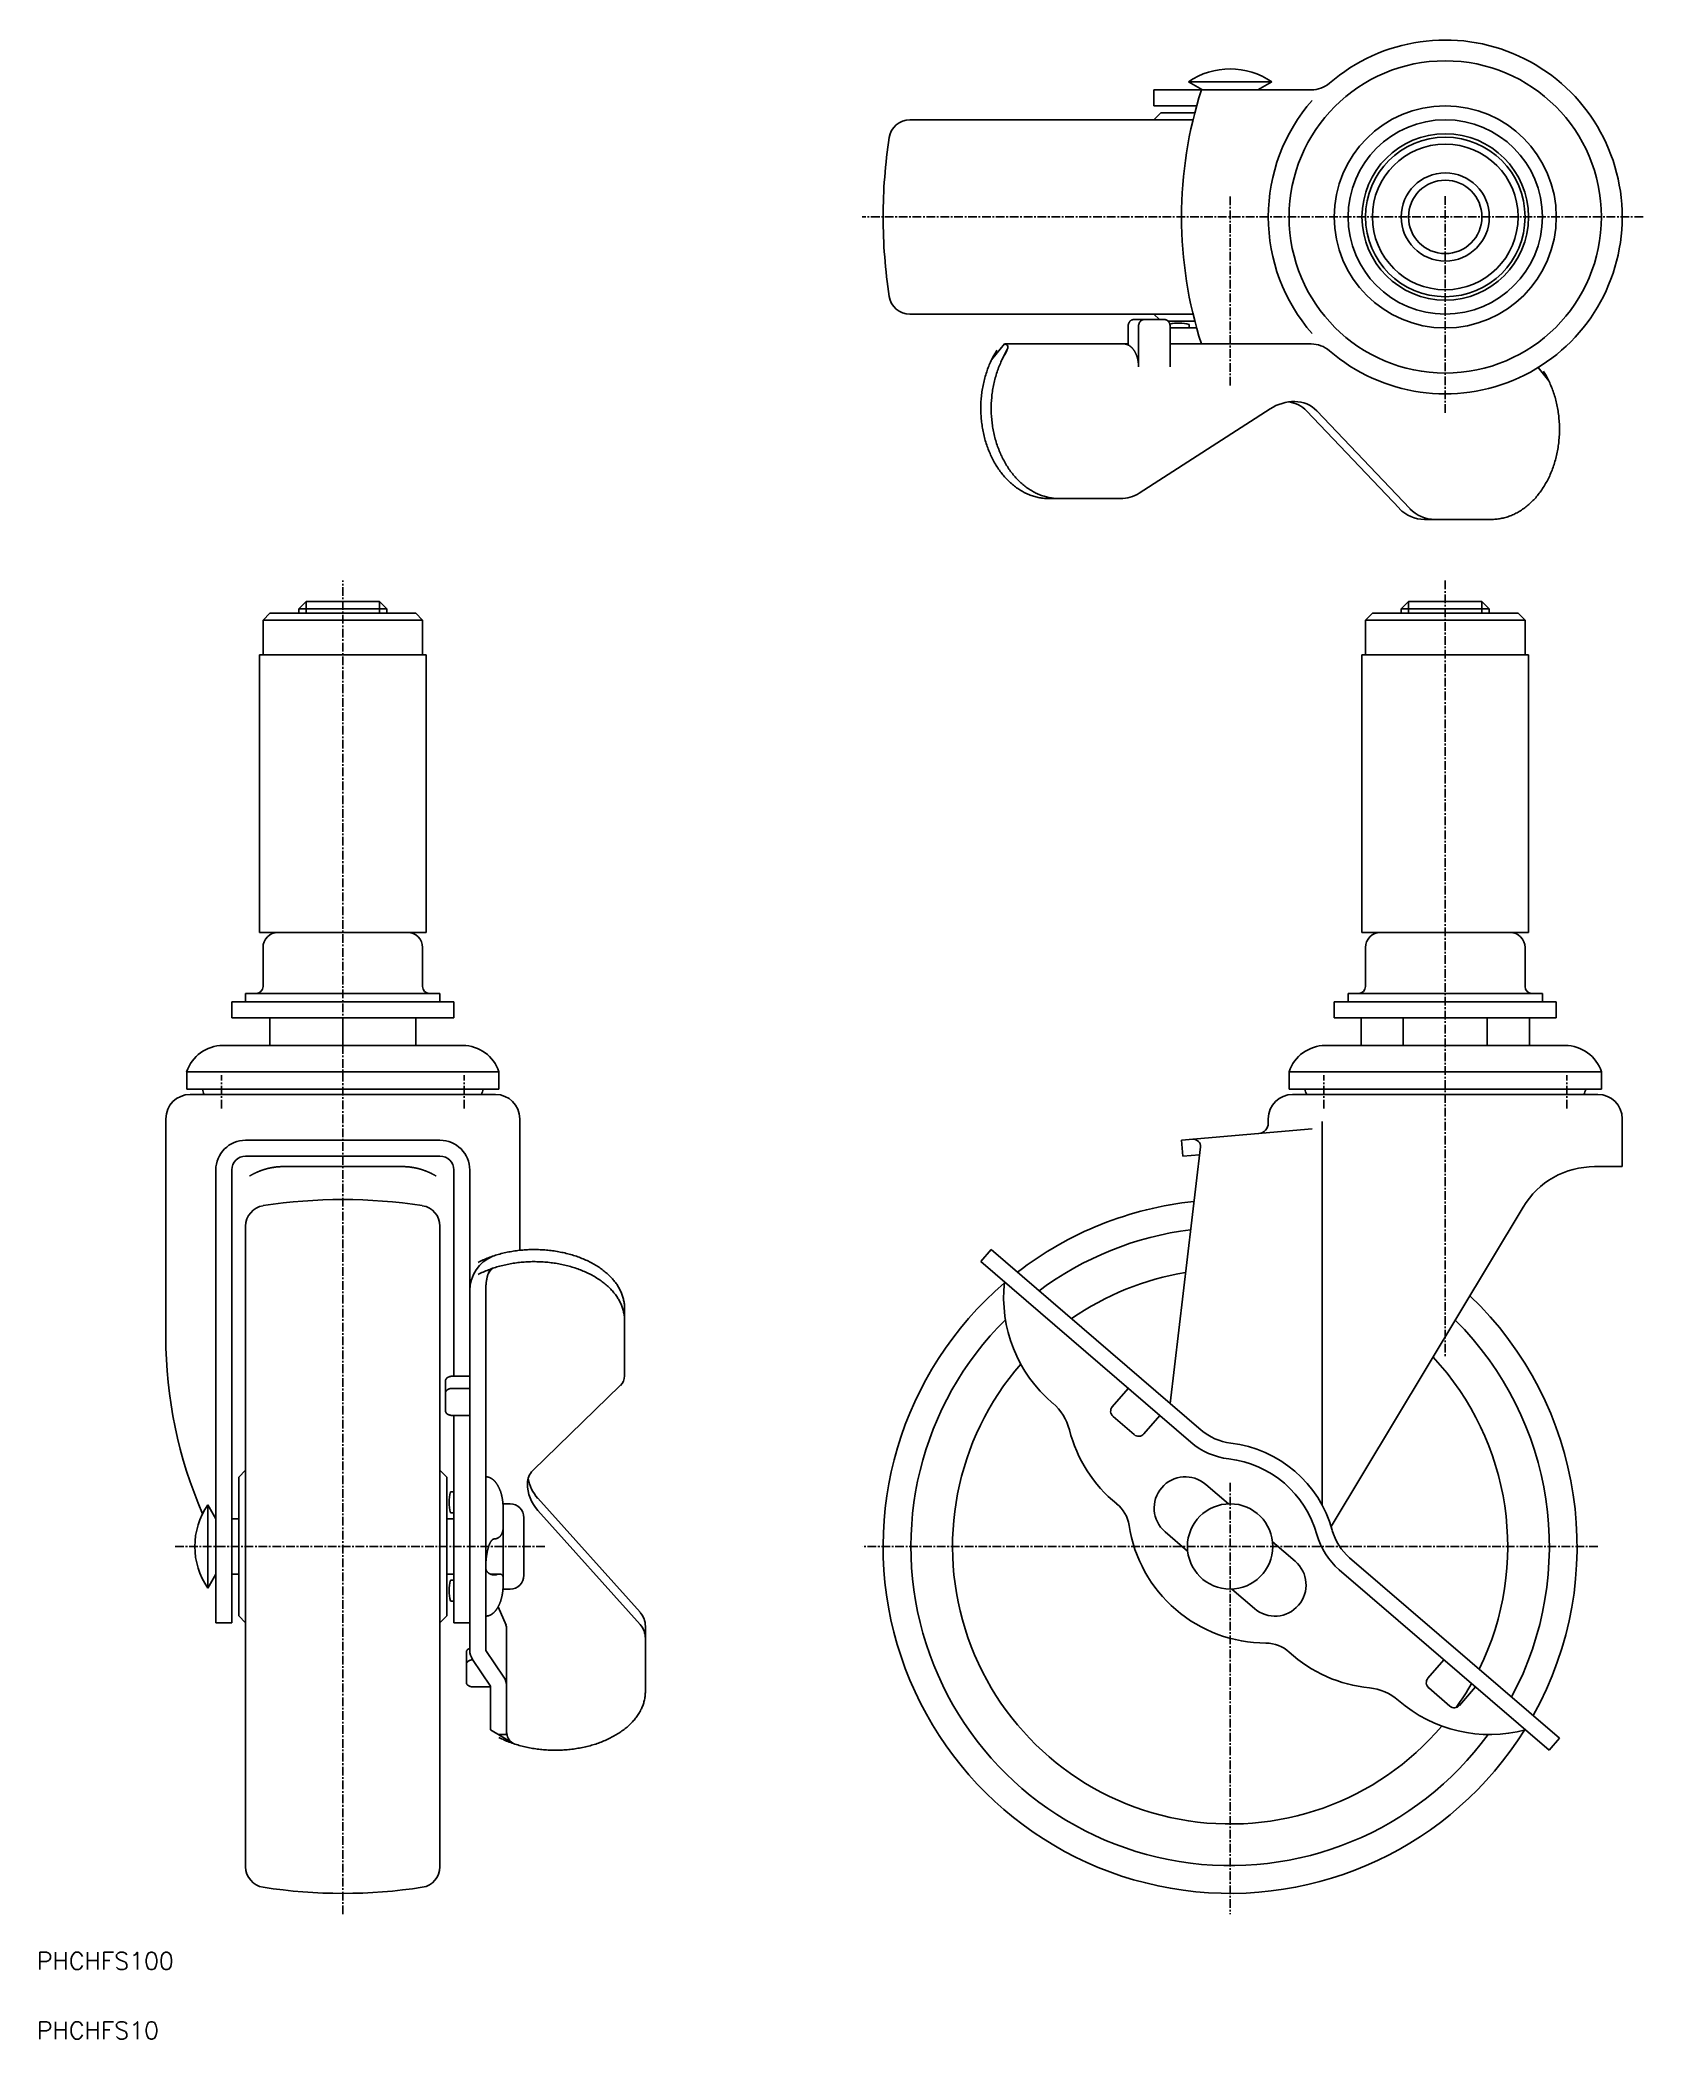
# Model space of a CAD drawing. Extents: x 870 to 1101, y 274 to 562.
import ezdxf

# ---------------------------------------------------------------- set-up
doc = ezdxf.new("R2010")
doc.units = 0
doc.linetypes.add('CENTER', pattern=[2, 1.25, -0.25, 0.25, -0.25])
doc.linetypes.add('CENTER2', pattern=[28.575, 19.05, -3.175, 3.175, -3.175])
doc.layers.get('0').update_dxf_attribs({"linetype": 'CONTINUOUS'})
doc.layers.add('CENTER', color=1, linetype='CENTER2')
doc.styles.get("Standard").update_dxf_attribs({"font": 'txt.shx'})

msp = doc.modelspace()

# ---------------------------------------------------------------- texts
at = {"color": 7, "linetype": 'CONTINUOUS'}
for s, p in [('PHCHFS100', (869.98, 283.89)), ('PHCHFS10', (869.98, 273.89))]:
    msp.add_text(s, height=2.5, dxfattribs=at).set_placement(p)

# ---------------------------------------------------------------- linework, layer by layer
at = {"color": 7, "linetype": 'CONTINUOUS'}
for p, q in [((1053.59, 554.79), (1030.91, 554.79)), ((1030.91, 554.79), (1030.91, 552.49)), ((1047.91, 555.95), (1035.91, 555.95)), ((1035.91, 555.95), (1037.91, 554.79)), ((1047.91, 555.95), (1045.91, 554.79)), ((995.75, 550.49), (1036.56, 550.49)), ((1037.08, 552.49), (1030.91, 552.49)), ((1030.91, 550.49), (1031.91, 551.49)), ((1031.91, 551.49), (1036.81, 551.49)), ((995.75, 522.49), (1036.56, 522.49)), ((1032.5, 521.69), (1027.97, 521.69)), ((1030.91, 522.49), (1031.71, 521.69)), ((1032.96, 521.49), (1036.81, 521.49)), ((1027.21, 520.69), (1027.21, 518.04)), ((1028.71, 520.69), (1028.71, 514.89)), ((1033.26, 520.69), (1033.26, 514.89)), ((1037.08, 520.49), (1033.26, 520.49)), ((1036.01, 520.99), (1036.01, 520.49)), ((1009.39, 518.19), (1007.53, 515.89)), ((1009.84, 517.47), (1009.03, 515.89)), ((1009.39, 518.19), (1027.21, 518.19)), ((1009.39, 518.19), (1023.07, 518.19)), ((1053.59, 518.19), (1033.26, 518.19)), ((1086.29, 514.79), (1087.82, 512.89)), ((1028.81, 496.69), (1047.7, 508.85)), ((1066.3, 494.45), (1052.91, 508.53)), ((1067.8, 494.45), (1054.41, 508.53)), ((1015.84, 495.89), (1026.11, 495.89)), ((1079.51, 492.89), (1069.92, 492.89)), ((903.55, 479.38), (902.55, 478.38)), ((925.55, 478.38), (902.55, 478.38)), ((902.55, 478.38), (902.55, 473.38)), ((924.55, 479.38), (903.55, 479.38)), ((908.76, 481.08), (907.7, 480.02)), ((907.7, 480.02), (920.4, 480.02)), ((907.7, 480.02), (907.7, 479.38)), ((919.34, 481.08), (908.76, 481.08)), ((908.76, 479.38), (908.76, 481.08)), ((920.4, 480.02), (919.34, 481.08)), ((919.34, 481.08), (919.34, 479.38)), ((920.4, 480.02), (920.4, 479.38)), ((924.55, 479.38), (925.55, 478.38)), ((925.55, 473.38), (925.55, 478.38)), ((1062.41, 479.38), (1061.41, 478.38)), ((1084.41, 478.38), (1061.41, 478.38)), ((1061.41, 478.38), (1061.41, 473.38)), ((1083.41, 479.38), (1062.41, 479.38)), ((1067.62, 481.08), (1066.56, 480.02)), ((1066.56, 480.02), (1079.26, 480.02)), ((1066.56, 480.02), (1066.56, 479.38)), ((1078.2, 481.08), (1067.62, 481.08)), ((1067.62, 479.38), (1067.62, 481.08)), ((1079.26, 480.02), (1078.2, 481.08)), ((1078.2, 481.08), (1078.2, 479.38)), ((1079.26, 480.02), (1079.26, 479.38)), ((1083.41, 479.38), (1084.41, 478.38)), ((1084.41, 473.38), (1084.41, 478.38)), ((902.05, 473.38), (902.05, 433.38)), ((926.05, 473.38), (902.05, 473.38)), ((926.05, 473.38), (926.05, 433.38)), ((1060.91, 473.38), (1060.91, 433.38)), ((1084.91, 473.38), (1060.91, 473.38)), ((1084.91, 473.38), (1084.91, 433.38)), ((926.05, 433.38), (902.05, 433.38)), ((1084.91, 433.38), (1060.91, 433.38)), ((902.55, 425.58), (902.55, 431.18)), ((925.55, 425.58), (925.55, 431.18)), ((1061.41, 425.58), (1061.41, 431.18)), ((1084.41, 425.58), (1084.41, 431.18)), ((928.05, 424.58), (900.05, 424.58)), ((900.05, 424.58), (900.05, 423.38)), ((928.05, 424.58), (928.05, 423.38)), ((1086.91, 424.58), (1058.91, 424.58)), ((1058.91, 424.58), (1058.91, 423.38)), ((1086.91, 424.58), (1086.91, 423.38)), ((930.05, 423.38), (898.05, 423.38)), ((898.05, 423.38), (898.05, 421.08)), ((898.05, 421.08), (930.05, 421.08)), ((903.55, 417.08), (903.55, 421.08)), ((914.05, 417.08), (914.05, 421.08)), ((924.55, 417.08), (924.55, 421.08)), ((930.05, 423.38), (930.05, 421.08)), ((1088.91, 423.38), (1056.91, 423.38)), ((1056.91, 423.38), (1056.91, 421.08)), ((1088.91, 421.08), (1056.91, 421.08)), ((1060.78, 421.08), (1060.78, 417.08)), ((1066.84, 421.08), (1066.84, 417.08)), ((1078.97, 421.08), (1078.97, 417.08)), ((1085.03, 421.08), (1085.03, 417.08)), ((1088.91, 423.38), (1088.91, 421.08)), ((896.55, 417.08), (914.05, 417.08)), ((931.55, 417.08), (914.05, 417.08)), ((1055.41, 417.08), (1090.18, 417.08)), ((914.05, 413.28), (891.55, 413.28)), ((891.55, 410.78), (891.55, 413.28)), ((914.05, 413.28), (936.55, 413.28)), ((936.55, 410.78), (936.55, 413.28)), ((1095.41, 413.28), (1050.41, 413.28)), ((1050.41, 410.78), (1050.41, 413.28)), ((1095.41, 410.78), (1095.41, 413.28)), ((891.55, 410.78), (914.05, 410.78)), ((892.05, 410.02), (914.05, 410.02)), ((936.55, 410.78), (914.05, 410.78)), ((936.05, 410.02), (914.05, 410.02)), ((1050.41, 410.78), (1072.91, 410.78)), ((1050.91, 410.02), (1072.91, 410.02)), ((1095.41, 410.78), (1072.91, 410.78)), ((1094.91, 410.02), (1072.91, 410.02)), ((888.55, 406.52), (888.55, 375.12)), ((939.55, 406.52), (939.55, 387.56)), ((1047.41, 406.52), (1047.41, 405.89)), ((1098.41, 406.52), (1098.41, 399.62)), ((928.05, 403.43), (900.05, 403.43)), ((1053.72, 405.07), (1034.91, 403.43)), ((1034.91, 403.43), (1035.11, 401.14)), ((1055.15, 406.12), (1055.15, 350.87)), ((900.05, 401.14), (928.05, 401.14)), ((1037.62, 402.46), (1033.26, 365.5)), ((1037.49, 401.34), (1035.11, 401.14)), ((895.75, 333.88), (895.75, 399.13)), ((898.05, 333.88), (898.05, 399.14)), ((905.37, 399.62), (922.73, 399.62)), ((930.05, 369.41), (930.05, 399.14)), ((932.35, 329.9), (932.35, 399.13)), ((1094.42, 399.62), (1098.41, 399.62)), ((1056.47, 347.75), (1084.13, 393.8)), ((900.05, 391.03), (900.05, 344.88)), ((928.05, 391.03), (928.05, 344.88)), ((1007.48, 387.67), (1005.98, 385.93)), ((1007.48, 387.67), (1037.73, 361.66)), ((1005.98, 385.93), (1036.23, 359.92)), ((934.65, 381.76), (934.65, 329.9)), ((954.65, 379.19), (954.65, 369.49)), ((932.35, 369.41), (929.85, 369.41)), ((928.85, 364.41), (928.85, 368.76)), ((932.35, 367.67), (929.85, 367.67)), ((954.04, 368.06), (941.42, 355.81)), ((1027.21, 367.67), (1024.93, 365.02)), ((932.35, 363.76), (929.85, 363.76)), ((930.05, 333.88), (930.05, 363.76)), ((1025.04, 363.61), (1028.07, 361)), ((1031.76, 363.76), (1029.48, 361.11)), ((900.05, 355.88), (899.05, 354.88)), ((899.05, 354.88), (899.05, 344.88)), ((928.05, 355.88), (929.05, 354.88)), ((929.05, 354.88), (929.05, 344.88)), ((929.55, 352.74), (930.05, 352.74)), ((956.88, 335.39), (942.15, 351.82)), ((1038.4, 353.83), (1041.66, 351.03)), ((894.6, 350.88), (894.6, 338.88)), ((894.6, 350.88), (895.75, 348.88)), ((899.05, 348.88), (898.05, 348.88)), ((930.05, 348.88), (929.05, 348.88)), ((929.55, 349.74), (930.05, 349.74)), ((937.15, 351.03), (937.15, 338.73)), ((938.15, 351.03), (937.15, 351.03)), ((940.15, 340.73), (940.15, 349.03)), ((956.88, 333.64), (942.15, 350.07)), ((1035.79, 344.2), (1032.53, 347.01)), ((899.05, 334.88), (899.05, 344.88)), ((900.05, 298.73), (900.05, 344.88)), ((928.05, 298.73), (928.05, 344.88)), ((929.05, 334.88), (929.05, 344.88)), ((1048.02, 345.56), (1051.29, 342.75)), ((1059.12, 343.26), (1089.37, 317.25)), ((894.6, 338.88), (895.75, 340.88)), ((899.05, 340.88), (898.05, 340.88)), ((930.05, 340.88), (929.05, 340.88)), ((929.55, 340.02), (930.05, 340.02)), ((936.75, 340.88), (935.35, 340.88)), ((1057.63, 341.52), (1087.87, 315.51)), ((937.15, 338.73), (938.15, 338.73)), ((1045.42, 335.93), (1042.15, 338.74)), ((900.05, 333.88), (899.05, 334.88)), ((928.05, 333.88), (929.05, 334.88)), ((929.55, 337.02), (930.05, 337.02)), ((936.43, 336.17), (937.57, 333.52)), ((895.75, 333.88), (898.05, 333.88)), ((930.05, 333.88), (932.35, 333.88)), ((937.65, 317.77), (937.65, 333.11)), ((957.65, 323.99), (957.65, 333.38)), ((931.85, 325.29), (931.85, 329.64)), ((935.35, 324.76), (932.75, 328.61)), ((934.65, 329.9), (937.26, 326.05)), ((1072.71, 328.55), (1070.42, 325.9)), ((932.85, 324.64), (935.35, 324.64)), ((935.35, 318.44), (935.35, 324.76)), ((1070.53, 324.49), (1073.56, 321.88)), ((1077.25, 324.64), (1074.97, 321.98)), ((935.35, 318.44), (938.65, 316.47)), ((936.48, 317.77), (937.65, 317.77)), ((1087.87, 315.51), (1089.37, 317.25))]:
    msp.add_line(p, q, dxfattribs=at)
for points in [[(1027.21, 520.69, 0), (1027.21, 520.71, 0), (1027.21, 520.72, 0), (1027.21, 520.73, 0), (1027.21, 520.74, 0), (1027.22, 520.75, 0), (1027.22, 520.77, 0), (1027.22, 520.78, 0), (1027.22, 520.79, 0), (1027.22, 520.8, 0), (1027.22, 520.82, 0), (1027.22, 520.83, 0), (1027.22, 520.84, 0), (1027.22, 520.85, 0), (1027.22, 520.86, 0), (1027.23, 520.88, 0), (1027.23, 520.89, 0), (1027.23, 520.9, 0), (1027.23, 520.91, 0), (1027.23, 520.92, 0), (1027.24, 520.94, 0), (1027.24, 520.95, 0), (1027.24, 520.96, 0), (1027.24, 520.97, 0), (1027.25, 520.98, 0), (1027.25, 521, 0), (1027.25, 521.01, 0), (1027.25, 521.02, 0), (1027.26, 521.03, 0), (1027.26, 521.04, 0), (1027.26, 521.05, 0), (1027.27, 521.07, 0), (1027.27, 521.08, 0), (1027.27, 521.09, 0), (1027.28, 521.1, 0), (1027.28, 521.11, 0), (1027.29, 521.12, 0), (1027.29, 521.13, 0), (1027.29, 521.14, 0), (1027.3, 521.15, 0), (1027.3, 521.16, 0), (1027.31, 521.17, 0), (1027.31, 521.19, 0), (1027.32, 521.2, 0), (1027.32, 521.21, 0), (1027.33, 521.22, 0), (1027.33, 521.23, 0), (1027.34, 521.24, 0), (1027.34, 521.25, 0), (1027.35, 521.26, 0), (1027.35, 521.27, 0), (1027.36, 521.28, 0), (1027.36, 521.29, 0), (1027.37, 521.3, 0), (1027.37, 521.31, 0), (1027.38, 521.32, 0), (1027.39, 521.33, 0), (1027.39, 521.34, 0), (1027.4, 521.35, 0), (1027.4, 521.36, 0), (1027.41, 521.37, 0), (1027.42, 521.37, 0), (1027.42, 521.38, 0), (1027.43, 521.39, 0), (1027.44, 521.4, 0), (1027.44, 521.41, 0), (1027.45, 521.42, 0), (1027.46, 521.43, 0), (1027.46, 521.43, 0), (1027.47, 521.44, 0), (1027.48, 521.45, 0), (1027.48, 521.46, 0), (1027.49, 521.47, 0), (1027.5, 521.47, 0), (1027.51, 521.48, 0), (1027.51, 521.49, 0), (1027.52, 521.5, 0), (1027.53, 521.5, 0), (1027.54, 521.51, 0), (1027.54, 521.52, 0), (1027.55, 521.52, 0), (1027.56, 521.53, 0), (1027.57, 521.54, 0), (1027.57, 521.54, 0), (1027.58, 521.55, 0), (1027.59, 521.56, 0), (1027.6, 521.56, 0), (1027.61, 521.57, 0), (1027.61, 521.58, 0), (1027.62, 521.58, 0), (1027.63, 521.59, 0), (1027.64, 521.59, 0), (1027.65, 521.6, 0), (1027.66, 521.6, 0), (1027.66, 521.61, 0), (1027.67, 521.61, 0), (1027.68, 521.62, 0), (1027.69, 521.62, 0), (1027.7, 521.63, 0), (1027.71, 521.63, 0), (1027.72, 521.63, 0), (1027.73, 521.64, 0), (1027.73, 521.64, 0), (1027.74, 521.65, 0), (1027.75, 521.65, 0), (1027.76, 521.65, 0), (1027.77, 521.66, 0), (1027.78, 521.66, 0), (1027.79, 521.66, 0), (1027.8, 521.67, 0), (1027.81, 521.67, 0), (1027.81, 521.67, 0), (1027.82, 521.67, 0), (1027.83, 521.68, 0), (1027.84, 521.68, 0), (1027.85, 521.68, 0), (1027.86, 521.68, 0), (1027.87, 521.68, 0), (1027.88, 521.69, 0), (1027.89, 521.69, 0), (1027.9, 521.69, 0), (1027.91, 521.69, 0), (1027.92, 521.69, 0), (1027.93, 521.69, 0), (1027.93, 521.69, 0), (1027.94, 521.69, 0), (1027.95, 521.69, 0), (1027.96, 521.69, 0), (1027.97, 521.69, 0)], [(1028.71, 520.69, 0), (1028.71, 520.71, 0), (1028.71, 520.72, 0), (1028.71, 520.73, 0), (1028.71, 520.74, 0), (1028.71, 520.75, 0), (1028.72, 520.77, 0), (1028.72, 520.78, 0), (1028.72, 520.79, 0), (1028.72, 520.8, 0), (1028.72, 520.82, 0), (1028.72, 520.83, 0), (1028.72, 520.84, 0), (1028.72, 520.85, 0), (1028.72, 520.86, 0), (1028.73, 520.88, 0), (1028.73, 520.89, 0), (1028.73, 520.9, 0), (1028.73, 520.91, 0), (1028.73, 520.92, 0), (1028.74, 520.94, 0), (1028.74, 520.95, 0), (1028.74, 520.96, 0), (1028.74, 520.97, 0), (1028.75, 520.98, 0), (1028.75, 521, 0), (1028.75, 521.01, 0), (1028.75, 521.02, 0), (1028.76, 521.03, 0), (1028.76, 521.04, 0), (1028.76, 521.05, 0), (1028.77, 521.07, 0), (1028.77, 521.08, 0), (1028.77, 521.09, 0), (1028.78, 521.1, 0), (1028.78, 521.11, 0), (1028.79, 521.12, 0), (1028.79, 521.13, 0), (1028.79, 521.14, 0), (1028.8, 521.15, 0), (1028.8, 521.16, 0), (1028.81, 521.17, 0), (1028.81, 521.19, 0), (1028.82, 521.2, 0), (1028.82, 521.21, 0), (1028.83, 521.22, 0), (1028.83, 521.23, 0), (1028.84, 521.24, 0), (1028.84, 521.25, 0), (1028.85, 521.26, 0), (1028.85, 521.27, 0), (1028.86, 521.28, 0), (1028.86, 521.29, 0), (1028.87, 521.3, 0), (1028.87, 521.31, 0), (1028.88, 521.32, 0), (1028.89, 521.33, 0), (1028.89, 521.34, 0), (1028.9, 521.35, 0), (1028.9, 521.36, 0), (1028.91, 521.37, 0), (1028.92, 521.37, 0), (1028.92, 521.38, 0), (1028.93, 521.39, 0), (1028.94, 521.4, 0), (1028.94, 521.41, 0), (1028.95, 521.42, 0), (1028.96, 521.43, 0), (1028.96, 521.43, 0), (1028.97, 521.44, 0), (1028.98, 521.45, 0), (1028.98, 521.46, 0), (1028.99, 521.47, 0), (1029, 521.47, 0), (1029, 521.48, 0), (1029.01, 521.49, 0), (1029.02, 521.5, 0), (1029.03, 521.5, 0), (1029.03, 521.51, 0), (1029.04, 521.52, 0), (1029.05, 521.52, 0), (1029.06, 521.53, 0), (1029.07, 521.54, 0), (1029.07, 521.54, 0), (1029.08, 521.55, 0), (1029.09, 521.56, 0), (1029.1, 521.56, 0), (1029.11, 521.57, 0), (1029.11, 521.58, 0), (1029.12, 521.58, 0), (1029.13, 521.59, 0), (1029.14, 521.59, 0), (1029.15, 521.6, 0), (1029.16, 521.6, 0), (1029.16, 521.61, 0), (1029.17, 521.61, 0), (1029.18, 521.62, 0), (1029.19, 521.62, 0), (1029.2, 521.63, 0), (1029.21, 521.63, 0), (1029.22, 521.63, 0), (1029.22, 521.64, 0), (1029.23, 521.64, 0), (1029.24, 521.65, 0), (1029.25, 521.65, 0), (1029.26, 521.65, 0), (1029.27, 521.66, 0), (1029.28, 521.66, 0), (1029.29, 521.66, 0), (1029.3, 521.67, 0), (1029.31, 521.67, 0), (1029.31, 521.67, 0), (1029.32, 521.67, 0), (1029.33, 521.68, 0), (1029.34, 521.68, 0), (1029.35, 521.68, 0), (1029.36, 521.68, 0), (1029.37, 521.68, 0), (1029.38, 521.69, 0), (1029.39, 521.69, 0), (1029.4, 521.69, 0), (1029.41, 521.69, 0), (1029.42, 521.69, 0), (1029.42, 521.69, 0), (1029.43, 521.69, 0), (1029.44, 521.69, 0), (1029.45, 521.69, 0), (1029.46, 521.69, 0), (1029.47, 521.69, 0)], [(1033.26, 520.69, 0), (1033.26, 520.71, 0), (1033.26, 520.72, 0), (1033.26, 520.73, 0), (1033.26, 520.74, 0), (1033.26, 520.75, 0), (1033.26, 520.77, 0), (1033.26, 520.78, 0), (1033.26, 520.79, 0), (1033.26, 520.8, 0), (1033.26, 520.82, 0), (1033.26, 520.83, 0), (1033.25, 520.84, 0), (1033.25, 520.85, 0), (1033.25, 520.86, 0), (1033.25, 520.88, 0), (1033.25, 520.89, 0), (1033.25, 520.9, 0), (1033.24, 520.91, 0), (1033.24, 520.92, 0), (1033.24, 520.94, 0), (1033.24, 520.95, 0), (1033.24, 520.96, 0), (1033.23, 520.97, 0), (1033.23, 520.98, 0), (1033.23, 521, 0), (1033.22, 521.01, 0), (1033.22, 521.02, 0), (1033.22, 521.03, 0), (1033.21, 521.04, 0), (1033.21, 521.05, 0), (1033.21, 521.07, 0), (1033.2, 521.08, 0), (1033.2, 521.09, 0), (1033.2, 521.1, 0), (1033.19, 521.11, 0), (1033.19, 521.12, 0), (1033.19, 521.13, 0), (1033.18, 521.14, 0), (1033.18, 521.15, 0), (1033.17, 521.16, 0), (1033.17, 521.17, 0), (1033.16, 521.19, 0), (1033.16, 521.2, 0), (1033.15, 521.21, 0), (1033.15, 521.22, 0), (1033.14, 521.23, 0), (1033.14, 521.24, 0), (1033.13, 521.25, 0), (1033.13, 521.26, 0), (1033.12, 521.27, 0), (1033.12, 521.28, 0), (1033.11, 521.29, 0), (1033.11, 521.3, 0), (1033.1, 521.31, 0), (1033.1, 521.32, 0), (1033.09, 521.33, 0), (1033.08, 521.34, 0), (1033.08, 521.35, 0), (1033.07, 521.36, 0), (1033.07, 521.37, 0), (1033.06, 521.37, 0), (1033.05, 521.38, 0), (1033.05, 521.39, 0), (1033.04, 521.4, 0), (1033.03, 521.41, 0), (1033.03, 521.42, 0), (1033.02, 521.43, 0), (1033.01, 521.43, 0), (1033.01, 521.44, 0), (1033, 521.45, 0), (1032.99, 521.46, 0), (1032.99, 521.47, 0), (1032.98, 521.47, 0), (1032.97, 521.48, 0), (1032.96, 521.49, 0), (1032.96, 521.5, 0), (1032.95, 521.5, 0), (1032.94, 521.51, 0), (1032.93, 521.52, 0), (1032.93, 521.52, 0), (1032.92, 521.53, 0), (1032.91, 521.54, 0), (1032.9, 521.54, 0), (1032.89, 521.55, 0), (1032.89, 521.56, 0), (1032.88, 521.56, 0), (1032.87, 521.57, 0), (1032.86, 521.58, 0), (1032.85, 521.58, 0), (1032.85, 521.59, 0), (1032.84, 521.59, 0), (1032.83, 521.6, 0), (1032.82, 521.6, 0), (1032.81, 521.61, 0), (1032.8, 521.61, 0), (1032.79, 521.62, 0), (1032.79, 521.62, 0), (1032.78, 521.63, 0), (1032.77, 521.63, 0), (1032.76, 521.63, 0), (1032.75, 521.64, 0), (1032.74, 521.64, 0), (1032.73, 521.65, 0), (1032.72, 521.65, 0), (1032.72, 521.65, 0), (1032.71, 521.66, 0), (1032.7, 521.66, 0), (1032.69, 521.66, 0), (1032.68, 521.67, 0), (1032.67, 521.67, 0), (1032.66, 521.67, 0), (1032.65, 521.67, 0), (1032.64, 521.68, 0), (1032.63, 521.68, 0), (1032.62, 521.68, 0), (1032.62, 521.68, 0), (1032.61, 521.68, 0), (1032.6, 521.69, 0), (1032.59, 521.69, 0), (1032.58, 521.69, 0), (1032.57, 521.69, 0), (1032.56, 521.69, 0), (1032.55, 521.69, 0), (1032.54, 521.69, 0), (1032.53, 521.69, 0), (1032.52, 521.69, 0), (1032.51, 521.69, 0), (1032.5, 521.69, 0)], [(1008.3, 517.27, 0), (1008.19, 517.09, 0), (1008.08, 516.91, 0), (1007.98, 516.73, 0), (1007.87, 516.54, 0), (1007.77, 516.36, 0), (1007.67, 516.17, 0), (1007.57, 515.98, 0), (1007.48, 515.78, 0), (1007.39, 515.58, 0), (1007.3, 515.38, 0), (1007.21, 515.18, 0), (1007.13, 514.98, 0), (1007.05, 514.78, 0), (1006.97, 514.57, 0), (1006.9, 514.36, 0), (1006.83, 514.15, 0), (1006.76, 513.94, 0), (1006.69, 513.73, 0), (1006.63, 513.51, 0), (1006.57, 513.29, 0), (1006.51, 513.08, 0), (1006.45, 512.86, 0), (1006.4, 512.64, 0), (1006.35, 512.42, 0), (1006.31, 512.19, 0), (1006.26, 511.97, 0), (1006.22, 511.75, 0), (1006.19, 511.52, 0), (1006.15, 511.29, 0), (1006.12, 511.07, 0), (1006.1, 510.84, 0), (1006.07, 510.61, 0), (1006.05, 510.38, 0), (1006.03, 510.15, 0), (1006.01, 509.92, 0), (1006, 509.69, 0), (1005.99, 509.46, 0), (1005.99, 509.23, 0), (1005.98, 509, 0), (1005.98, 508.77, 0), (1005.99, 508.54, 0), (1005.99, 508.31, 0), (1006, 508.08, 0), (1006.02, 507.85, 0), (1006.03, 507.62, 0), (1006.05, 507.39, 0), (1006.07, 507.16, 0), (1006.1, 506.93, 0), (1006.12, 506.7, 0), (1006.16, 506.48, 0), (1006.19, 506.25, 0), (1006.23, 506.03, 0), (1006.27, 505.8, 0), (1006.31, 505.58, 0), (1006.36, 505.36, 0), (1006.4, 505.13, 0), (1006.46, 504.91, 0), (1006.51, 504.7, 0), (1006.57, 504.48, 0), (1006.63, 504.26, 0), (1006.69, 504.05, 0), (1006.76, 503.83, 0), (1006.83, 503.62, 0), (1006.9, 503.41, 0), (1006.98, 503.2, 0), (1007.06, 503, 0), (1007.14, 502.79, 0), (1007.22, 502.59, 0), (1007.31, 502.39, 0), (1007.4, 502.19, 0), (1007.49, 501.99, 0), (1007.58, 501.8, 0), (1007.68, 501.61, 0), (1007.78, 501.42, 0), (1007.88, 501.23, 0), (1007.98, 501.05, 0), (1008.09, 500.86, 0), (1008.2, 500.68, 0), (1008.31, 500.5, 0), (1008.42, 500.33, 0), (1008.54, 500.16, 0), (1008.66, 499.99, 0), (1008.78, 499.82, 0), (1008.9, 499.66, 0), (1009.03, 499.5, 0), (1009.16, 499.34, 0), (1009.29, 499.18, 0), (1009.42, 499.03, 0), (1009.55, 498.88, 0), (1009.69, 498.74, 0), (1009.82, 498.6, 0), (1009.96, 498.46, 0), (1010.11, 498.32, 0), (1010.25, 498.19, 0), (1010.39, 498.06, 0), (1010.54, 497.93, 0), (1010.69, 497.81, 0), (1010.84, 497.69, 0), (1010.99, 497.58, 0), (1011.14, 497.46, 0), (1011.3, 497.36, 0), (1011.45, 497.25, 0), (1011.61, 497.15, 0), (1011.77, 497.05, 0), (1011.93, 496.96, 0), (1012.09, 496.87, 0), (1012.25, 496.79, 0), (1012.42, 496.7, 0), (1012.58, 496.62, 0), (1012.75, 496.55, 0), (1012.91, 496.48, 0), (1013.08, 496.41, 0), (1013.25, 496.35, 0), (1013.42, 496.29, 0), (1013.59, 496.24, 0), (1013.76, 496.19, 0), (1013.93, 496.14, 0), (1014.1, 496.1, 0), (1014.27, 496.06, 0), (1014.45, 496.02, 0), (1014.62, 495.99, 0), (1014.79, 495.97, 0), (1014.97, 495.94, 0), (1015.14, 495.93, 0), (1015.32, 495.91, 0), (1015.49, 495.9, 0), (1015.67, 495.89, 0), (1015.84, 495.89, 0)], [(1009.8, 517.27, 0), (1009.69, 517.09, 0), (1009.58, 516.91, 0), (1009.48, 516.73, 0), (1009.37, 516.54, 0), (1009.27, 516.36, 0), (1009.17, 516.17, 0), (1009.07, 515.98, 0), (1008.98, 515.78, 0), (1008.89, 515.58, 0), (1008.8, 515.38, 0), (1008.71, 515.18, 0), (1008.63, 514.98, 0), (1008.55, 514.78, 0), (1008.47, 514.57, 0), (1008.4, 514.36, 0), (1008.33, 514.15, 0), (1008.26, 513.94, 0), (1008.19, 513.73, 0), (1008.13, 513.51, 0), (1008.07, 513.29, 0), (1008.01, 513.08, 0), (1007.95, 512.86, 0), (1007.9, 512.64, 0), (1007.85, 512.42, 0), (1007.81, 512.19, 0), (1007.76, 511.97, 0), (1007.72, 511.75, 0), (1007.69, 511.52, 0), (1007.65, 511.29, 0), (1007.62, 511.07, 0), (1007.59, 510.84, 0), (1007.57, 510.61, 0), (1007.55, 510.38, 0), (1007.53, 510.15, 0), (1007.51, 509.92, 0), (1007.5, 509.69, 0), (1007.49, 509.46, 0), (1007.49, 509.23, 0), (1007.48, 509, 0), (1007.48, 508.77, 0), (1007.49, 508.54, 0), (1007.49, 508.31, 0), (1007.5, 508.08, 0), (1007.52, 507.85, 0), (1007.53, 507.62, 0), (1007.55, 507.39, 0), (1007.57, 507.16, 0), (1007.6, 506.93, 0), (1007.62, 506.7, 0), (1007.66, 506.48, 0), (1007.69, 506.25, 0), (1007.73, 506.03, 0), (1007.77, 505.8, 0), (1007.81, 505.58, 0), (1007.86, 505.36, 0), (1007.9, 505.13, 0), (1007.96, 504.91, 0), (1008.01, 504.7, 0), (1008.07, 504.48, 0), (1008.13, 504.26, 0), (1008.19, 504.05, 0), (1008.26, 503.83, 0), (1008.33, 503.62, 0), (1008.4, 503.41, 0), (1008.48, 503.2, 0), (1008.56, 503, 0), (1008.64, 502.79, 0), (1008.72, 502.59, 0), (1008.81, 502.39, 0), (1008.89, 502.19, 0), (1008.99, 501.99, 0), (1009.08, 501.8, 0), (1009.18, 501.61, 0), (1009.28, 501.42, 0), (1009.38, 501.23, 0), (1009.48, 501.05, 0), (1009.59, 500.86, 0), (1009.7, 500.68, 0), (1009.81, 500.5, 0), (1009.92, 500.33, 0), (1010.04, 500.16, 0), (1010.16, 499.99, 0), (1010.28, 499.82, 0), (1010.4, 499.66, 0), (1010.53, 499.5, 0), (1010.66, 499.34, 0), (1010.79, 499.18, 0), (1010.92, 499.03, 0), (1011.05, 498.88, 0), (1011.19, 498.74, 0), (1011.32, 498.6, 0), (1011.46, 498.46, 0), (1011.61, 498.32, 0), (1011.75, 498.19, 0), (1011.89, 498.06, 0), (1012.04, 497.93, 0), (1012.19, 497.81, 0), (1012.34, 497.69, 0), (1012.49, 497.58, 0), (1012.64, 497.46, 0), (1012.8, 497.36, 0), (1012.95, 497.25, 0), (1013.11, 497.15, 0), (1013.27, 497.05, 0), (1013.43, 496.96, 0), (1013.59, 496.87, 0), (1013.75, 496.79, 0), (1013.92, 496.7, 0), (1014.08, 496.62, 0), (1014.25, 496.55, 0), (1014.41, 496.48, 0), (1014.58, 496.41, 0), (1014.75, 496.35, 0), (1014.92, 496.29, 0), (1015.09, 496.24, 0), (1015.26, 496.19, 0), (1015.43, 496.14, 0), (1015.6, 496.1, 0), (1015.77, 496.06, 0), (1015.95, 496.02, 0), (1016.12, 495.99, 0), (1016.29, 495.97, 0), (1016.47, 495.94, 0), (1016.64, 495.93, 0), (1016.82, 495.91, 0), (1016.99, 495.9, 0), (1017.17, 495.89, 0), (1017.34, 495.89, 0)], [(1028.71, 514.89, 0), (1028.71, 514.93, 0), (1028.71, 514.97, 0), (1028.71, 515.01, 0), (1028.71, 515.05, 0), (1028.71, 515.1, 0), (1028.71, 515.14, 0), (1028.71, 515.18, 0), (1028.7, 515.22, 0), (1028.7, 515.26, 0), (1028.7, 515.3, 0), (1028.69, 515.34, 0), (1028.69, 515.38, 0), (1028.69, 515.42, 0), (1028.68, 515.46, 0), (1028.68, 515.5, 0), (1028.67, 515.54, 0), (1028.67, 515.58, 0), (1028.66, 515.62, 0), (1028.66, 515.66, 0), (1028.65, 515.7, 0), (1028.64, 515.73, 0), (1028.64, 515.77, 0), (1028.63, 515.81, 0), (1028.62, 515.85, 0), (1028.61, 515.89, 0), (1028.6, 515.93, 0), (1028.6, 515.97, 0), (1028.59, 516, 0), (1028.58, 516.04, 0), (1028.57, 516.08, 0), (1028.56, 516.12, 0), (1028.55, 516.16, 0), (1028.54, 516.19, 0), (1028.53, 516.23, 0), (1028.52, 516.27, 0), (1028.51, 516.3, 0), (1028.5, 516.34, 0), (1028.48, 516.38, 0), (1028.47, 516.41, 0), (1028.46, 516.45, 0), (1028.45, 516.48, 0), (1028.43, 516.52, 0), (1028.42, 516.55, 0), (1028.41, 516.59, 0), (1028.39, 516.62, 0), (1028.38, 516.66, 0), (1028.37, 516.69, 0), (1028.35, 516.73, 0), (1028.34, 516.76, 0), (1028.32, 516.79, 0), (1028.31, 516.83, 0), (1028.29, 516.86, 0), (1028.27, 516.89, 0), (1028.26, 516.92, 0), (1028.24, 516.96, 0), (1028.22, 516.99, 0), (1028.21, 517.02, 0), (1028.19, 517.05, 0), (1028.17, 517.08, 0), (1028.16, 517.11, 0), (1028.14, 517.14, 0), (1028.12, 517.17, 0), (1028.1, 517.2, 0), (1028.08, 517.23, 0), (1028.06, 517.25, 0), (1028.05, 517.28, 0), (1028.03, 517.31, 0), (1028.01, 517.34, 0), (1027.99, 517.37, 0), (1027.97, 517.39, 0), (1027.95, 517.42, 0), (1027.93, 517.44, 0), (1027.91, 517.47, 0), (1027.89, 517.49, 0), (1027.86, 517.52, 0), (1027.84, 517.54, 0), (1027.82, 517.57, 0), (1027.8, 517.59, 0), (1027.78, 517.61, 0), (1027.76, 517.64, 0), (1027.73, 517.66, 0), (1027.71, 517.68, 0), (1027.69, 517.7, 0), (1027.67, 517.72, 0), (1027.65, 517.74, 0), (1027.62, 517.76, 0), (1027.6, 517.78, 0), (1027.58, 517.8, 0), (1027.55, 517.82, 0), (1027.53, 517.84, 0), (1027.51, 517.86, 0), (1027.48, 517.88, 0), (1027.46, 517.89, 0), (1027.43, 517.91, 0), (1027.41, 517.93, 0), (1027.39, 517.94, 0), (1027.36, 517.96, 0), (1027.34, 517.97, 0), (1027.31, 517.99, 0), (1027.29, 518, 0), (1027.26, 518.01, 0), (1027.24, 518.03, 0), (1027.21, 518.04, 0), (1027.19, 518.05, 0), (1027.16, 518.06, 0), (1027.14, 518.07, 0), (1027.11, 518.08, 0), (1027.08, 518.09, 0), (1027.06, 518.1, 0), (1027.03, 518.11, 0), (1027.01, 518.12, 0), (1026.98, 518.13, 0), (1026.96, 518.14, 0), (1026.93, 518.14, 0), (1026.9, 518.15, 0), (1026.88, 518.16, 0), (1026.85, 518.16, 0), (1026.82, 518.17, 0), (1026.8, 518.17, 0), (1026.77, 518.18, 0), (1026.75, 518.18, 0), (1026.72, 518.18, 0), (1026.69, 518.19, 0), (1026.67, 518.19, 0), (1026.64, 518.19, 0), (1026.61, 518.19, 0), (1026.59, 518.19, 0), (1026.56, 518.19, 0)], [(1079.51, 492.89, 0), (1079.69, 492.89, 0), (1079.86, 492.9, 0), (1080.04, 492.91, 0), (1080.21, 492.93, 0), (1080.39, 492.94, 0), (1080.56, 492.97, 0), (1080.73, 492.99, 0), (1080.91, 493.02, 0), (1081.08, 493.06, 0), (1081.25, 493.1, 0), (1081.42, 493.14, 0), (1081.6, 493.19, 0), (1081.77, 493.24, 0), (1081.94, 493.29, 0), (1082.11, 493.35, 0), (1082.27, 493.41, 0), (1082.44, 493.48, 0), (1082.61, 493.55, 0), (1082.77, 493.62, 0), (1082.94, 493.7, 0), (1083.1, 493.79, 0), (1083.26, 493.87, 0), (1083.42, 493.96, 0), (1083.58, 494.05, 0), (1083.74, 494.15, 0), (1083.9, 494.25, 0), (1084.06, 494.36, 0), (1084.21, 494.46, 0), (1084.36, 494.58, 0), (1084.52, 494.69, 0), (1084.66, 494.81, 0), (1084.81, 494.93, 0), (1084.96, 495.06, 0), (1085.1, 495.19, 0), (1085.25, 495.32, 0), (1085.39, 495.46, 0), (1085.53, 495.6, 0), (1085.67, 495.74, 0), (1085.8, 495.88, 0), (1085.94, 496.03, 0), (1086.07, 496.18, 0), (1086.2, 496.34, 0), (1086.32, 496.5, 0), (1086.45, 496.66, 0), (1086.57, 496.82, 0), (1086.69, 496.99, 0), (1086.81, 497.16, 0), (1086.93, 497.33, 0), (1087.04, 497.5, 0), (1087.15, 497.68, 0), (1087.26, 497.86, 0), (1087.37, 498.05, 0), (1087.47, 498.23, 0), (1087.58, 498.42, 0), (1087.68, 498.61, 0), (1087.77, 498.8, 0), (1087.87, 498.99, 0), (1087.96, 499.19, 0), (1088.05, 499.39, 0), (1088.13, 499.59, 0), (1088.22, 499.79, 0), (1088.3, 500, 0), (1088.38, 500.2, 0), (1088.45, 500.41, 0), (1088.52, 500.62, 0), (1088.59, 500.83, 0), (1088.66, 501.05, 0), (1088.72, 501.26, 0), (1088.78, 501.48, 0), (1088.84, 501.7, 0), (1088.9, 501.91, 0), (1088.95, 502.13, 0), (1089, 502.36, 0), (1089.04, 502.58, 0), (1089.09, 502.8, 0), (1089.13, 503.03, 0), (1089.16, 503.25, 0), (1089.2, 503.48, 0), (1089.23, 503.7, 0), (1089.26, 503.93, 0), (1089.28, 504.16, 0), (1089.3, 504.39, 0), (1089.32, 504.62, 0), (1089.34, 504.85, 0), (1089.35, 505.08, 0), (1089.36, 505.31, 0), (1089.37, 505.54, 0), (1089.37, 505.77, 0), (1089.37, 506, 0), (1089.37, 506.23, 0), (1089.36, 506.46, 0), (1089.35, 506.69, 0), (1089.34, 506.92, 0), (1089.32, 507.15, 0), (1089.3, 507.38, 0), (1089.28, 507.61, 0), (1089.26, 507.84, 0), (1089.23, 508.07, 0), (1089.2, 508.29, 0), (1089.17, 508.52, 0), (1089.13, 508.75, 0), (1089.09, 508.97, 0), (1089.05, 509.19, 0), (1089, 509.42, 0), (1088.95, 509.64, 0), (1088.9, 509.86, 0), (1088.84, 510.08, 0), (1088.79, 510.29, 0), (1088.73, 510.51, 0), (1088.66, 510.73, 0), (1088.6, 510.94, 0), (1088.53, 511.15, 0), (1088.45, 511.36, 0), (1088.38, 511.57, 0), (1088.3, 511.78, 0), (1088.22, 511.98, 0), (1088.14, 512.18, 0), (1088.05, 512.38, 0), (1087.96, 512.58, 0), (1087.87, 512.78, 0), (1087.78, 512.98, 0), (1087.68, 513.17, 0), (1087.58, 513.36, 0), (1087.48, 513.54, 0), (1087.38, 513.73, 0), (1087.27, 513.91, 0), (1087.16, 514.09, 0), (1087.05, 514.27, 0)], [(905.37, 399.62, 0), (905.33, 399.62, 0), (905.3, 399.62, 0), (905.26, 399.62, 0), (905.22, 399.62, 0), (905.18, 399.62, 0), (905.14, 399.62, 0), (905.11, 399.62, 0), (905.07, 399.62, 0), (905.03, 399.61, 0), (904.99, 399.61, 0), (904.96, 399.61, 0), (904.92, 399.61, 0), (904.88, 399.61, 0), (904.84, 399.6, 0), (904.8, 399.6, 0), (904.77, 399.6, 0), (904.73, 399.6, 0), (904.69, 399.59, 0), (904.65, 399.59, 0), (904.62, 399.59, 0), (904.58, 399.58, 0), (904.54, 399.58, 0), (904.5, 399.58, 0), (904.47, 399.57, 0), (904.43, 399.57, 0), (904.39, 399.56, 0), (904.35, 399.56, 0), (904.32, 399.56, 0), (904.28, 399.55, 0), (904.24, 399.55, 0), (904.2, 399.54, 0), (904.16, 399.54, 0), (904.13, 399.53, 0), (904.09, 399.52, 0), (904.05, 399.52, 0), (904.01, 399.51, 0), (903.98, 399.51, 0), (903.94, 399.5, 0), (903.9, 399.49, 0), (903.86, 399.49, 0), (903.83, 399.48, 0), (903.79, 399.47, 0), (903.75, 399.47, 0), (903.71, 399.46, 0), (903.67, 399.45, 0), (903.64, 399.44, 0), (903.6, 399.44, 0), (903.56, 399.43, 0), (903.53, 399.42, 0), (903.49, 399.41, 0), (903.45, 399.4, 0), (903.41, 399.4, 0), (903.38, 399.39, 0), (903.34, 399.38, 0), (903.3, 399.37, 0), (903.26, 399.36, 0), (903.23, 399.35, 0), (903.19, 399.34, 0), (903.15, 399.33, 0), (903.11, 399.32, 0), (903.08, 399.31, 0), (903.04, 399.3, 0), (903, 399.29, 0), (902.97, 399.28, 0), (902.93, 399.27, 0), (902.89, 399.26, 0), (902.85, 399.25, 0), (902.82, 399.24, 0), (902.78, 399.23, 0), (902.74, 399.21, 0), (902.71, 399.2, 0), (902.67, 399.19, 0), (902.63, 399.18, 0), (902.59, 399.17, 0), (902.56, 399.15, 0), (902.52, 399.14, 0), (902.48, 399.13, 0), (902.44, 399.12, 0), (902.41, 399.1, 0), (902.37, 399.09, 0), (902.33, 399.08, 0), (902.3, 399.06, 0), (902.26, 399.05, 0), (902.22, 399.04, 0), (902.19, 399.02, 0), (902.15, 399.01, 0), (902.11, 399, 0), (902.08, 398.98, 0), (902.04, 398.97, 0), (902, 398.95, 0), (901.97, 398.94, 0), (901.93, 398.92, 0), (901.89, 398.91, 0), (901.86, 398.89, 0), (901.82, 398.88, 0), (901.78, 398.86, 0), (901.75, 398.84, 0), (901.71, 398.83, 0), (901.67, 398.81, 0), (901.64, 398.8, 0), (901.6, 398.78, 0), (901.56, 398.76, 0), (901.53, 398.75, 0), (901.49, 398.73, 0), (901.45, 398.71, 0), (901.42, 398.69, 0), (901.38, 398.68, 0), (901.35, 398.66, 0), (901.31, 398.64, 0), (901.27, 398.62, 0), (901.24, 398.61, 0), (901.2, 398.59, 0), (901.16, 398.57, 0), (901.13, 398.55, 0), (901.09, 398.53, 0), (901.06, 398.51, 0), (901.02, 398.49, 0), (900.98, 398.48, 0), (900.95, 398.45, 0), (900.91, 398.44, 0), (900.88, 398.42, 0), (900.84, 398.4, 0), (900.8, 398.38, 0), (900.77, 398.36, 0), (900.73, 398.34, 0), (900.7, 398.31, 0), (900.66, 398.3, 0), (900.62, 398.27, 0)], [(922.73, 399.62, 0), (922.77, 399.62, 0), (922.81, 399.62, 0), (922.85, 399.62, 0), (922.88, 399.62, 0), (922.92, 399.62, 0), (922.96, 399.62, 0), (923, 399.62, 0), (923.03, 399.62, 0), (923.07, 399.61, 0), (923.11, 399.61, 0), (923.15, 399.61, 0), (923.18, 399.61, 0), (923.22, 399.61, 0), (923.26, 399.6, 0), (923.3, 399.6, 0), (923.34, 399.6, 0), (923.37, 399.6, 0), (923.41, 399.59, 0), (923.45, 399.59, 0), (923.49, 399.59, 0), (923.52, 399.58, 0), (923.56, 399.58, 0), (923.6, 399.58, 0), (923.64, 399.57, 0), (923.67, 399.57, 0), (923.71, 399.56, 0), (923.75, 399.56, 0), (923.79, 399.56, 0), (923.83, 399.55, 0), (923.86, 399.55, 0), (923.9, 399.54, 0), (923.94, 399.54, 0), (923.98, 399.53, 0), (924.01, 399.52, 0), (924.05, 399.52, 0), (924.09, 399.51, 0), (924.13, 399.51, 0), (924.16, 399.5, 0), (924.2, 399.49, 0), (924.24, 399.49, 0), (924.28, 399.48, 0), (924.31, 399.47, 0), (924.35, 399.47, 0), (924.39, 399.46, 0), (924.43, 399.45, 0), (924.47, 399.44, 0), (924.5, 399.44, 0), (924.54, 399.43, 0), (924.58, 399.42, 0), (924.62, 399.41, 0), (924.65, 399.4, 0), (924.69, 399.4, 0), (924.73, 399.39, 0), (924.77, 399.38, 0), (924.8, 399.37, 0), (924.84, 399.36, 0), (924.88, 399.35, 0), (924.91, 399.34, 0), (924.95, 399.33, 0), (924.99, 399.32, 0), (925.03, 399.31, 0), (925.06, 399.3, 0), (925.1, 399.29, 0), (925.14, 399.28, 0), (925.17, 399.27, 0), (925.21, 399.26, 0), (925.25, 399.25, 0), (925.29, 399.24, 0), (925.32, 399.23, 0), (925.36, 399.21, 0), (925.4, 399.2, 0), (925.43, 399.19, 0), (925.47, 399.18, 0), (925.51, 399.17, 0), (925.55, 399.15, 0), (925.58, 399.14, 0), (925.62, 399.13, 0), (925.66, 399.12, 0), (925.7, 399.1, 0), (925.73, 399.09, 0), (925.77, 399.08, 0), (925.81, 399.06, 0), (925.84, 399.05, 0), (925.88, 399.04, 0), (925.92, 399.02, 0), (925.95, 399.01, 0), (925.99, 399, 0), (926.03, 398.98, 0), (926.06, 398.97, 0), (926.1, 398.95, 0), (926.14, 398.94, 0), (926.17, 398.92, 0), (926.21, 398.91, 0), (926.25, 398.89, 0), (926.28, 398.88, 0), (926.32, 398.86, 0), (926.36, 398.84, 0), (926.39, 398.83, 0), (926.43, 398.81, 0), (926.47, 398.8, 0), (926.5, 398.78, 0), (926.54, 398.76, 0), (926.58, 398.75, 0), (926.61, 398.73, 0), (926.65, 398.71, 0), (926.68, 398.69, 0), (926.72, 398.68, 0), (926.76, 398.66, 0), (926.79, 398.64, 0), (926.83, 398.62, 0), (926.87, 398.61, 0), (926.9, 398.59, 0), (926.94, 398.57, 0), (926.98, 398.55, 0), (927.01, 398.53, 0), (927.05, 398.51, 0), (927.08, 398.49, 0), (927.12, 398.48, 0), (927.15, 398.45, 0), (927.19, 398.44, 0), (927.23, 398.42, 0), (927.26, 398.4, 0), (927.3, 398.38, 0), (927.34, 398.36, 0), (927.37, 398.34, 0), (927.41, 398.31, 0), (927.44, 398.3, 0), (927.48, 398.27, 0)], [(954.65, 379.19, 0), (954.65, 379.34, 0), (954.64, 379.49, 0), (954.63, 379.64, 0), (954.62, 379.79, 0), (954.6, 379.94, 0), (954.58, 380.08, 0), (954.55, 380.23, 0), (954.52, 380.38, 0), (954.49, 380.53, 0), (954.45, 380.67, 0), (954.41, 380.82, 0), (954.36, 380.96, 0), (954.32, 381.11, 0), (954.26, 381.25, 0), (954.2, 381.4, 0), (954.14, 381.54, 0), (954.08, 381.68, 0), (954.01, 381.83, 0), (953.94, 381.97, 0), (953.86, 382.11, 0), (953.78, 382.25, 0), (953.7, 382.38, 0), (953.61, 382.52, 0), (953.52, 382.66, 0), (953.42, 382.79, 0), (953.32, 382.93, 0), (953.22, 383.06, 0), (953.12, 383.19, 0), (953.01, 383.32, 0), (952.89, 383.45, 0), (952.78, 383.58, 0), (952.66, 383.7, 0), (952.53, 383.83, 0), (952.41, 383.95, 0), (952.28, 384.08, 0), (952.15, 384.2, 0), (952.01, 384.32, 0), (951.87, 384.43, 0), (951.73, 384.55, 0), (951.58, 384.66, 0), (951.43, 384.78, 0), (951.28, 384.89, 0), (951.13, 385, 0), (950.97, 385.11, 0), (950.81, 385.21, 0), (950.65, 385.31, 0), (950.48, 385.42, 0), (950.31, 385.52, 0), (950.14, 385.61, 0), (949.97, 385.71, 0), (949.79, 385.8, 0), (949.61, 385.9, 0), (949.43, 385.99, 0), (949.25, 386.07, 0), (949.06, 386.16, 0), (948.87, 386.24, 0), (948.68, 386.32, 0), (948.49, 386.4, 0), (948.29, 386.48, 0), (948.1, 386.56, 0), (947.9, 386.63, 0), (947.7, 386.7, 0), (947.49, 386.77, 0), (947.29, 386.83, 0), (947.08, 386.9, 0), (946.88, 386.96, 0), (946.67, 387.01, 0), (946.46, 387.07, 0), (946.24, 387.12, 0), (946.03, 387.18, 0), (945.81, 387.23, 0), (945.6, 387.27, 0), (945.38, 387.31, 0), (945.16, 387.36, 0), (944.94, 387.4, 0), (944.72, 387.43, 0), (944.5, 387.47, 0), (944.27, 387.5, 0), (944.05, 387.53, 0), (943.83, 387.55, 0), (943.6, 387.57, 0), (943.38, 387.6, 0), (943.15, 387.61, 0), (942.92, 387.63, 0), (942.7, 387.64, 0), (942.47, 387.65, 0), (942.24, 387.66, 0), (942.01, 387.67, 0), (941.79, 387.67, 0), (941.56, 387.67, 0), (941.33, 387.67, 0), (941.1, 387.66, 0), (940.87, 387.66, 0), (940.65, 387.65, 0), (940.42, 387.63, 0), (940.19, 387.62, 0), (939.97, 387.6, 0), (939.74, 387.58, 0), (939.52, 387.56, 0), (939.29, 387.53, 0), (939.07, 387.5, 0), (938.85, 387.47, 0), (938.62, 387.44, 0), (938.4, 387.4, 0), (938.18, 387.36, 0), (937.96, 387.32, 0), (937.74, 387.28, 0), (937.53, 387.23, 0), (937.31, 387.19, 0), (937.1, 387.13, 0), (936.89, 387.08, 0), (936.67, 387.02, 0), (936.46, 386.97, 0), (936.26, 386.91, 0), (936.05, 386.84, 0), (935.84, 386.78, 0), (935.64, 386.71, 0), (935.44, 386.64, 0), (935.24, 386.57, 0), (935.04, 386.5, 0), (934.85, 386.42, 0), (934.65, 386.34, 0), (934.46, 386.26, 0), (934.27, 386.18, 0), (934.09, 386.09, 0), (933.9, 386, 0), (933.72, 385.91, 0), (933.54, 385.82, 0)], [(954.65, 377.45, 0), (954.65, 377.6, 0), (954.64, 377.75, 0), (954.63, 377.9, 0), (954.62, 378.05, 0), (954.6, 378.19, 0), (954.58, 378.34, 0), (954.55, 378.49, 0), (954.52, 378.64, 0), (954.49, 378.78, 0), (954.45, 378.93, 0), (954.41, 379.08, 0), (954.36, 379.22, 0), (954.32, 379.37, 0), (954.26, 379.51, 0), (954.2, 379.65, 0), (954.14, 379.8, 0), (954.08, 379.94, 0), (954.01, 380.08, 0), (953.94, 380.22, 0), (953.86, 380.36, 0), (953.78, 380.5, 0), (953.7, 380.64, 0), (953.61, 380.78, 0), (953.52, 380.91, 0), (953.42, 381.05, 0), (953.32, 381.18, 0), (953.22, 381.32, 0), (953.12, 381.45, 0), (953.01, 381.58, 0), (952.89, 381.71, 0), (952.78, 381.83, 0), (952.66, 381.96, 0), (952.53, 382.09, 0), (952.41, 382.21, 0), (952.28, 382.33, 0), (952.15, 382.45, 0), (952.01, 382.57, 0), (951.87, 382.69, 0), (951.73, 382.81, 0), (951.58, 382.92, 0), (951.43, 383.03, 0), (951.28, 383.14, 0), (951.13, 383.25, 0), (950.97, 383.36, 0), (950.81, 383.47, 0), (950.65, 383.57, 0), (950.48, 383.67, 0), (950.31, 383.77, 0), (950.14, 383.87, 0), (949.97, 383.97, 0), (949.79, 384.06, 0), (949.61, 384.15, 0), (949.43, 384.24, 0), (949.25, 384.33, 0), (949.06, 384.42, 0), (948.87, 384.5, 0), (948.68, 384.58, 0), (948.49, 384.66, 0), (948.29, 384.74, 0), (948.1, 384.81, 0), (947.9, 384.88, 0), (947.7, 384.95, 0), (947.49, 385.02, 0), (947.29, 385.09, 0), (947.08, 385.15, 0), (946.88, 385.21, 0), (946.67, 385.27, 0), (946.46, 385.33, 0), (946.24, 385.38, 0), (946.03, 385.43, 0), (945.81, 385.48, 0), (945.6, 385.53, 0), (945.38, 385.57, 0), (945.16, 385.61, 0), (944.94, 385.65, 0), (944.72, 385.69, 0), (944.5, 385.72, 0), (944.27, 385.75, 0), (944.05, 385.78, 0), (943.83, 385.81, 0), (943.6, 385.83, 0), (943.38, 385.85, 0), (943.15, 385.87, 0), (942.92, 385.89, 0), (942.7, 385.9, 0), (942.47, 385.91, 0), (942.24, 385.92, 0), (942.01, 385.92, 0), (941.79, 385.93, 0), (941.56, 385.93, 0), (941.33, 385.93, 0), (941.1, 385.92, 0), (940.87, 385.91, 0), (940.65, 385.9, 0), (940.42, 385.89, 0), (940.19, 385.87, 0), (939.97, 385.86, 0), (939.74, 385.83, 0), (939.52, 385.81, 0), (939.29, 385.79, 0), (939.07, 385.76, 0), (938.85, 385.73, 0), (938.62, 385.69, 0), (938.4, 385.66, 0), (938.18, 385.62, 0), (937.96, 385.58, 0), (937.74, 385.54, 0), (937.53, 385.49, 0), (937.31, 385.44, 0), (937.1, 385.39, 0), (936.89, 385.34, 0), (936.67, 385.28, 0), (936.46, 385.22, 0), (936.26, 385.16, 0), (936.05, 385.1, 0), (935.84, 385.04, 0), (935.64, 384.97, 0), (935.44, 384.9, 0), (935.24, 384.82, 0), (935.04, 384.75, 0), (934.85, 384.67, 0), (934.65, 384.6, 0), (934.46, 384.51, 0), (934.27, 384.43, 0), (934.09, 384.35, 0), (933.9, 384.26, 0), (933.72, 384.17, 0), (933.54, 384.08, 0)], [(935.39, 384.86, 0), (935.38, 384.85, 0), (935.37, 384.84, 0), (935.36, 384.83, 0), (935.35, 384.82, 0), (935.34, 384.81, 0), (935.33, 384.8, 0), (935.32, 384.79, 0), (935.32, 384.78, 0), (935.3, 384.77, 0), (935.29, 384.76, 0), (935.29, 384.75, 0), (935.28, 384.74, 0), (935.27, 384.72, 0), (935.26, 384.71, 0), (935.25, 384.7, 0), (935.24, 384.68, 0), (935.23, 384.67, 0), (935.22, 384.66, 0), (935.21, 384.64, 0), (935.2, 384.63, 0), (935.19, 384.61, 0), (935.18, 384.6, 0), (935.17, 384.58, 0), (935.17, 384.57, 0), (935.16, 384.55, 0), (935.15, 384.53, 0), (935.14, 384.52, 0), (935.13, 384.5, 0), (935.12, 384.48, 0), (935.11, 384.46, 0), (935.1, 384.45, 0), (935.1, 384.43, 0), (935.09, 384.41, 0), (935.08, 384.39, 0), (935.07, 384.37, 0), (935.06, 384.35, 0), (935.05, 384.33, 0), (935.05, 384.31, 0), (935.04, 384.3, 0), (935.03, 384.27, 0), (935.02, 384.25, 0), (935.01, 384.23, 0), (935.01, 384.21, 0), (935, 384.19, 0), (934.99, 384.17, 0), (934.98, 384.15, 0), (934.98, 384.13, 0), (934.97, 384.1, 0), (934.96, 384.08, 0), (934.95, 384.06, 0), (934.95, 384.04, 0), (934.94, 384.01, 0), (934.93, 383.99, 0), (934.92, 383.96, 0), (934.92, 383.94, 0), (934.91, 383.92, 0), (934.9, 383.89, 0), (934.9, 383.87, 0), (934.89, 383.84, 0), (934.88, 383.82, 0), (934.88, 383.79, 0), (934.87, 383.77, 0), (934.86, 383.74, 0), (934.86, 383.71, 0), (934.85, 383.69, 0), (934.85, 383.66, 0), (934.84, 383.63, 0), (934.83, 383.61, 0), (934.83, 383.58, 0), (934.82, 383.55, 0), (934.82, 383.53, 0), (934.81, 383.5, 0), (934.81, 383.47, 0), (934.8, 383.44, 0), (934.79, 383.42, 0), (934.79, 383.39, 0), (934.78, 383.36, 0), (934.78, 383.33, 0), (934.77, 383.3, 0), (934.77, 383.27, 0), (934.76, 383.24, 0), (934.76, 383.21, 0), (934.76, 383.19, 0), (934.75, 383.16, 0), (934.75, 383.13, 0), (934.74, 383.1, 0), (934.74, 383.07, 0), (934.73, 383.04, 0), (934.73, 383.01, 0), (934.73, 382.98, 0), (934.72, 382.95, 0), (934.72, 382.92, 0), (934.72, 382.88, 0), (934.71, 382.85, 0), (934.71, 382.82, 0), (934.71, 382.79, 0), (934.7, 382.76, 0), (934.7, 382.73, 0), (934.7, 382.7, 0), (934.69, 382.67, 0), (934.69, 382.63, 0), (934.69, 382.6, 0), (934.68, 382.57, 0), (934.68, 382.54, 0), (934.68, 382.51, 0), (934.68, 382.48, 0), (934.67, 382.44, 0), (934.67, 382.41, 0), (934.67, 382.38, 0), (934.67, 382.35, 0), (934.67, 382.31, 0), (934.66, 382.28, 0), (934.66, 382.25, 0), (934.66, 382.22, 0), (934.66, 382.18, 0), (934.66, 382.15, 0), (934.66, 382.12, 0), (934.66, 382.09, 0), (934.66, 382.06, 0), (934.65, 382.02, 0), (934.65, 381.99, 0), (934.65, 381.96, 0), (934.65, 381.92, 0), (934.65, 381.89, 0), (934.65, 381.86, 0), (934.65, 381.82, 0), (934.65, 381.79, 0), (934.65, 381.76, 0)], [(929.85, 369.42, 0), (929.84, 369.42, 0), (929.83, 369.42, 0), (929.82, 369.41, 0), (929.8, 369.41, 0), (929.79, 369.41, 0), (929.78, 369.41, 0), (929.77, 369.41, 0), (929.75, 369.41, 0), (929.74, 369.41, 0), (929.73, 369.41, 0), (929.72, 369.41, 0), (929.71, 369.41, 0), (929.69, 369.41, 0), (929.68, 369.4, 0), (929.67, 369.4, 0), (929.66, 369.4, 0), (929.64, 369.4, 0), (929.63, 369.4, 0), (929.62, 369.4, 0), (929.61, 369.39, 0), (929.6, 369.39, 0), (929.58, 369.39, 0), (929.57, 369.39, 0), (929.56, 369.39, 0), (929.55, 369.38, 0), (929.54, 369.38, 0), (929.53, 369.38, 0), (929.51, 369.38, 0), (929.5, 369.37, 0), (929.49, 369.37, 0), (929.48, 369.37, 0), (929.47, 369.37, 0), (929.46, 369.36, 0), (929.45, 369.36, 0), (929.43, 369.36, 0), (929.42, 369.35, 0), (929.41, 369.35, 0), (929.4, 369.35, 0), (929.39, 369.34, 0), (929.38, 369.34, 0), (929.37, 369.33, 0), (929.36, 369.33, 0), (929.35, 369.33, 0), (929.34, 369.32, 0), (929.33, 369.32, 0), (929.32, 369.31, 0), (929.31, 369.31, 0), (929.3, 369.3, 0), (929.29, 369.3, 0), (929.28, 369.3, 0), (929.27, 369.29, 0), (929.26, 369.29, 0), (929.25, 369.28, 0), (929.24, 369.28, 0), (929.23, 369.27, 0), (929.22, 369.27, 0), (929.21, 369.26, 0), (929.2, 369.26, 0), (929.19, 369.25, 0), (929.18, 369.25, 0), (929.17, 369.24, 0), (929.16, 369.24, 0), (929.15, 369.23, 0), (929.14, 369.22, 0), (929.14, 369.22, 0), (929.13, 369.21, 0), (929.12, 369.21, 0), (929.11, 369.2, 0), (929.1, 369.19, 0), (929.09, 369.19, 0), (929.09, 369.18, 0), (929.08, 369.18, 0), (929.07, 369.17, 0), (929.06, 369.16, 0), (929.06, 369.16, 0), (929.05, 369.15, 0), (929.04, 369.14, 0), (929.03, 369.14, 0), (929.03, 369.13, 0), (929.02, 369.12, 0), (929.01, 369.12, 0), (929.01, 369.11, 0), (929, 369.11, 0), (928.99, 369.1, 0), (928.99, 369.09, 0), (928.98, 369.08, 0), (928.97, 369.08, 0), (928.97, 369.07, 0), (928.96, 369.06, 0), (928.96, 369.06, 0), (928.95, 369.05, 0), (928.95, 369.04, 0), (928.94, 369.03, 0), (928.94, 369.03, 0), (928.93, 369.02, 0), (928.93, 369.01, 0), (928.92, 369, 0), (928.92, 369, 0), (928.91, 368.99, 0), (928.91, 368.98, 0), (928.91, 368.98, 0), (928.9, 368.97, 0), (928.9, 368.96, 0), (928.89, 368.95, 0), (928.89, 368.94, 0), (928.89, 368.94, 0), (928.89, 368.93, 0), (928.88, 368.92, 0), (928.88, 368.91, 0), (928.88, 368.91, 0), (928.87, 368.9, 0), (928.87, 368.89, 0), (928.87, 368.88, 0), (928.87, 368.87, 0), (928.86, 368.87, 0), (928.86, 368.86, 0), (928.86, 368.85, 0), (928.86, 368.84, 0), (928.86, 368.83, 0), (928.86, 368.83, 0), (928.86, 368.82, 0), (928.85, 368.81, 0), (928.85, 368.8, 0), (928.85, 368.8, 0), (928.85, 368.79, 0), (928.85, 368.78, 0), (928.85, 368.77, 0), (928.85, 368.76, 0)], [(929.85, 367.67, 0), (929.84, 367.67, 0), (929.83, 367.67, 0), (929.82, 367.67, 0), (929.8, 367.67, 0), (929.79, 367.67, 0), (929.78, 367.67, 0), (929.77, 367.67, 0), (929.75, 367.67, 0), (929.74, 367.67, 0), (929.73, 367.67, 0), (929.72, 367.67, 0), (929.71, 367.66, 0), (929.69, 367.66, 0), (929.68, 367.66, 0), (929.67, 367.66, 0), (929.66, 367.66, 0), (929.64, 367.66, 0), (929.63, 367.65, 0), (929.62, 367.65, 0), (929.61, 367.65, 0), (929.6, 367.65, 0), (929.58, 367.65, 0), (929.57, 367.64, 0), (929.56, 367.64, 0), (929.55, 367.64, 0), (929.54, 367.64, 0), (929.53, 367.63, 0), (929.51, 367.63, 0), (929.5, 367.63, 0), (929.49, 367.63, 0), (929.48, 367.62, 0), (929.47, 367.62, 0), (929.46, 367.62, 0), (929.45, 367.62, 0), (929.43, 367.61, 0), (929.42, 367.61, 0), (929.41, 367.61, 0), (929.4, 367.6, 0), (929.39, 367.6, 0), (929.38, 367.59, 0), (929.37, 367.59, 0), (929.36, 367.59, 0), (929.35, 367.58, 0), (929.34, 367.58, 0), (929.33, 367.57, 0), (929.32, 367.57, 0), (929.31, 367.56, 0), (929.3, 367.56, 0), (929.29, 367.56, 0), (929.28, 367.55, 0), (929.27, 367.55, 0), (929.26, 367.54, 0), (929.25, 367.54, 0), (929.24, 367.53, 0), (929.23, 367.53, 0), (929.22, 367.52, 0), (929.21, 367.52, 0), (929.2, 367.51, 0), (929.19, 367.51, 0), (929.18, 367.5, 0), (929.17, 367.5, 0), (929.16, 367.49, 0), (929.15, 367.49, 0), (929.14, 367.48, 0), (929.14, 367.47, 0), (929.13, 367.47, 0), (929.12, 367.46, 0), (929.11, 367.46, 0), (929.1, 367.45, 0), (929.09, 367.44, 0), (929.09, 367.44, 0), (929.08, 367.43, 0), (929.07, 367.43, 0), (929.06, 367.42, 0), (929.06, 367.41, 0), (929.05, 367.41, 0), (929.04, 367.4, 0), (929.03, 367.39, 0), (929.03, 367.39, 0), (929.02, 367.38, 0), (929.01, 367.37, 0), (929.01, 367.37, 0), (929, 367.36, 0), (928.99, 367.35, 0), (928.99, 367.35, 0), (928.98, 367.34, 0), (928.97, 367.33, 0), (928.97, 367.33, 0), (928.96, 367.32, 0), (928.96, 367.31, 0), (928.95, 367.3, 0), (928.95, 367.3, 0), (928.94, 367.29, 0), (928.94, 367.28, 0), (928.93, 367.28, 0), (928.93, 367.27, 0), (928.92, 367.26, 0), (928.92, 367.25, 0), (928.91, 367.25, 0), (928.91, 367.24, 0), (928.91, 367.23, 0), (928.9, 367.22, 0), (928.9, 367.22, 0), (928.89, 367.21, 0), (928.89, 367.2, 0), (928.89, 367.19, 0), (928.89, 367.19, 0), (928.88, 367.18, 0), (928.88, 367.17, 0), (928.88, 367.16, 0), (928.87, 367.15, 0), (928.87, 367.15, 0), (928.87, 367.14, 0), (928.87, 367.13, 0), (928.86, 367.12, 0), (928.86, 367.12, 0), (928.86, 367.11, 0), (928.86, 367.1, 0), (928.86, 367.09, 0), (928.86, 367.08, 0), (928.86, 367.07, 0), (928.85, 367.07, 0), (928.85, 367.06, 0), (928.85, 367.05, 0), (928.85, 367.04, 0), (928.85, 367.04, 0), (928.85, 367.03, 0), (928.85, 367.02, 0)], [(929.85, 363.76, 0), (929.84, 363.76, 0), (929.83, 363.76, 0), (929.82, 363.76, 0), (929.8, 363.76, 0), (929.79, 363.76, 0), (929.78, 363.76, 0), (929.77, 363.76, 0), (929.75, 363.76, 0), (929.74, 363.76, 0), (929.73, 363.76, 0), (929.72, 363.76, 0), (929.71, 363.77, 0), (929.69, 363.77, 0), (929.68, 363.77, 0), (929.67, 363.77, 0), (929.66, 363.77, 0), (929.64, 363.77, 0), (929.63, 363.77, 0), (929.62, 363.78, 0), (929.61, 363.78, 0), (929.6, 363.78, 0), (929.58, 363.78, 0), (929.57, 363.79, 0), (929.56, 363.79, 0), (929.55, 363.79, 0), (929.54, 363.79, 0), (929.53, 363.79, 0), (929.51, 363.8, 0), (929.5, 363.8, 0), (929.49, 363.8, 0), (929.48, 363.81, 0), (929.47, 363.81, 0), (929.46, 363.81, 0), (929.45, 363.81, 0), (929.43, 363.82, 0), (929.42, 363.82, 0), (929.41, 363.82, 0), (929.4, 363.83, 0), (929.39, 363.83, 0), (929.38, 363.84, 0), (929.37, 363.84, 0), (929.36, 363.84, 0), (929.35, 363.85, 0), (929.34, 363.85, 0), (929.33, 363.86, 0), (929.32, 363.86, 0), (929.31, 363.86, 0), (929.3, 363.87, 0), (929.29, 363.87, 0), (929.28, 363.88, 0), (929.27, 363.88, 0), (929.26, 363.89, 0), (929.25, 363.89, 0), (929.24, 363.9, 0), (929.23, 363.9, 0), (929.22, 363.91, 0), (929.21, 363.91, 0), (929.2, 363.92, 0), (929.19, 363.92, 0), (929.18, 363.93, 0), (929.17, 363.93, 0), (929.16, 363.94, 0), (929.15, 363.94, 0), (929.14, 363.95, 0), (929.14, 363.95, 0), (929.13, 363.96, 0), (929.12, 363.97, 0), (929.11, 363.97, 0), (929.1, 363.98, 0), (929.09, 363.99, 0), (929.09, 363.99, 0), (929.08, 364, 0), (929.07, 364, 0), (929.06, 364.01, 0), (929.06, 364.02, 0), (929.05, 364.02, 0), (929.04, 364.03, 0), (929.03, 364.04, 0), (929.03, 364.04, 0), (929.02, 364.05, 0), (929.01, 364.06, 0), (929.01, 364.06, 0), (929, 364.07, 0), (928.99, 364.08, 0), (928.99, 364.08, 0), (928.98, 364.09, 0), (928.97, 364.1, 0), (928.97, 364.1, 0), (928.96, 364.11, 0), (928.96, 364.12, 0), (928.95, 364.12, 0), (928.95, 364.13, 0), (928.94, 364.14, 0), (928.94, 364.15, 0), (928.93, 364.15, 0), (928.93, 364.16, 0), (928.92, 364.17, 0), (928.92, 364.18, 0), (928.91, 364.18, 0), (928.91, 364.19, 0), (928.91, 364.2, 0), (928.9, 364.21, 0), (928.9, 364.21, 0), (928.89, 364.22, 0), (928.89, 364.23, 0), (928.89, 364.24, 0), (928.89, 364.25, 0), (928.88, 364.25, 0), (928.88, 364.26, 0), (928.88, 364.27, 0), (928.87, 364.28, 0), (928.87, 364.28, 0), (928.87, 364.29, 0), (928.87, 364.3, 0), (928.86, 364.31, 0), (928.86, 364.31, 0), (928.86, 364.32, 0), (928.86, 364.33, 0), (928.86, 364.34, 0), (928.86, 364.35, 0), (928.86, 364.36, 0), (928.85, 364.36, 0), (928.85, 364.37, 0), (928.85, 364.38, 0), (928.85, 364.39, 0), (928.85, 364.39, 0), (928.85, 364.4, 0), (928.85, 364.41, 0)], [(937.15, 350.42, 0), (937.15, 350.48, 0), (937.15, 350.53, 0), (937.15, 350.59, 0), (937.15, 350.64, 0), (937.15, 350.7, 0), (937.14, 350.75, 0), (937.14, 350.81, 0), (937.14, 350.86, 0), (937.14, 350.92, 0), (937.13, 350.97, 0), (937.13, 351.03, 0), (937.12, 351.08, 0), (937.12, 351.14, 0), (937.12, 351.19, 0), (937.11, 351.25, 0), (937.1, 351.3, 0), (937.1, 351.35, 0), (937.09, 351.41, 0), (937.08, 351.46, 0), (937.08, 351.52, 0), (937.07, 351.57, 0), (937.06, 351.62, 0), (937.05, 351.68, 0), (937.04, 351.73, 0), (937.03, 351.78, 0), (937.02, 351.83, 0), (937.02, 351.89, 0), (937, 351.94, 0), (937, 351.99, 0), (936.98, 352.04, 0), (936.97, 352.09, 0), (936.96, 352.14, 0), (936.95, 352.19, 0), (936.94, 352.25, 0), (936.92, 352.3, 0), (936.91, 352.35, 0), (936.9, 352.4, 0), (936.89, 352.45, 0), (936.87, 352.5, 0), (936.86, 352.54, 0), (936.84, 352.59, 0), (936.83, 352.64, 0), (936.81, 352.69, 0), (936.8, 352.74, 0), (936.78, 352.78, 0), (936.76, 352.83, 0), (936.75, 352.88, 0), (936.73, 352.92, 0), (936.71, 352.97, 0), (936.7, 353.01, 0), (936.68, 353.06, 0), (936.66, 353.1, 0), (936.64, 353.15, 0), (936.62, 353.19, 0), (936.6, 353.23, 0), (936.58, 353.28, 0), (936.56, 353.32, 0), (936.54, 353.36, 0), (936.52, 353.4, 0), (936.5, 353.44, 0), (936.48, 353.49, 0), (936.46, 353.52, 0), (936.44, 353.56, 0), (936.42, 353.6, 0), (936.4, 353.64, 0), (936.37, 353.68, 0), (936.35, 353.72, 0), (936.33, 353.76, 0), (936.31, 353.79, 0), (936.28, 353.83, 0), (936.26, 353.87, 0), (936.24, 353.9, 0), (936.21, 353.94, 0), (936.19, 353.97, 0), (936.16, 354, 0), (936.14, 354.04, 0), (936.12, 354.07, 0), (936.09, 354.1, 0), (936.07, 354.13, 0), (936.04, 354.16, 0), (936.01, 354.19, 0), (935.99, 354.22, 0), (935.96, 354.25, 0), (935.94, 354.28, 0), (935.91, 354.31, 0), (935.88, 354.34, 0), (935.86, 354.36, 0), (935.83, 354.39, 0), (935.8, 354.42, 0), (935.78, 354.44, 0), (935.75, 354.47, 0), (935.72, 354.49, 0), (935.69, 354.51, 0), (935.66, 354.54, 0), (935.64, 354.56, 0), (935.61, 354.58, 0), (935.58, 354.6, 0), (935.55, 354.62, 0), (935.52, 354.64, 0), (935.49, 354.66, 0), (935.47, 354.68, 0), (935.44, 354.69, 0), (935.41, 354.71, 0), (935.38, 354.73, 0), (935.35, 354.74, 0), (935.32, 354.76, 0), (935.29, 354.77, 0), (935.26, 354.79, 0), (935.23, 354.8, 0), (935.2, 354.81, 0), (935.17, 354.82, 0), (935.14, 354.84, 0), (935.11, 354.85, 0), (935.08, 354.86, 0), (935.05, 354.87, 0), (935.02, 354.87, 0), (934.99, 354.88, 0), (934.96, 354.89, 0), (934.93, 354.89, 0), (934.9, 354.9, 0), (934.87, 354.91, 0), (934.83, 354.91, 0), (934.8, 354.91, 0), (934.77, 354.92, 0), (934.74, 354.92, 0), (934.71, 354.92, 0), (934.68, 354.92, 0), (934.65, 354.92, 0)], [(935.9, 345.97, 0), (935.89, 345.97, 0), (935.87, 345.97, 0), (935.86, 345.97, 0), (935.84, 345.97, 0), (935.82, 345.96, 0), (935.81, 345.96, 0), (935.79, 345.95, 0), (935.78, 345.95, 0), (935.76, 345.94, 0), (935.75, 345.94, 0), (935.73, 345.93, 0), (935.72, 345.93, 0), (935.7, 345.92, 0), (935.69, 345.91, 0), (935.67, 345.9, 0), (935.66, 345.89, 0), (935.64, 345.88, 0), (935.63, 345.87, 0), (935.61, 345.86, 0), (935.6, 345.85, 0), (935.58, 345.83, 0), (935.57, 345.82, 0), (935.55, 345.81, 0), (935.54, 345.79, 0), (935.52, 345.77, 0), (935.51, 345.76, 0), (935.5, 345.74, 0), (935.48, 345.73, 0), (935.47, 345.71, 0), (935.45, 345.69, 0), (935.44, 345.67, 0), (935.42, 345.65, 0), (935.41, 345.63, 0), (935.39, 345.61, 0), (935.38, 345.59, 0), (935.37, 345.57, 0), (935.35, 345.55, 0), (935.34, 345.52, 0), (935.33, 345.5, 0), (935.31, 345.48, 0), (935.3, 345.45, 0), (935.28, 345.43, 0), (935.27, 345.4, 0), (935.26, 345.37, 0), (935.25, 345.35, 0), (935.23, 345.32, 0), (935.22, 345.29, 0), (935.21, 345.26, 0), (935.19, 345.23, 0), (935.18, 345.2, 0), (935.17, 345.18, 0), (935.16, 345.14, 0), (935.14, 345.11, 0), (935.13, 345.08, 0), (935.12, 345.05, 0), (935.11, 345.02, 0), (935.1, 344.99, 0), (935.09, 344.95, 0), (935.07, 344.92, 0), (935.06, 344.88, 0), (935.05, 344.85, 0), (935.04, 344.81, 0), (935.03, 344.78, 0), (935.02, 344.74, 0), (935.01, 344.7, 0), (935, 344.67, 0), (934.99, 344.63, 0), (934.98, 344.59, 0), (934.97, 344.55, 0), (934.96, 344.51, 0), (934.95, 344.48, 0), (934.93, 344.44, 0), (934.93, 344.4, 0), (934.92, 344.36, 0), (934.91, 344.31, 0), (934.9, 344.27, 0), (934.89, 344.23, 0), (934.88, 344.19, 0), (934.87, 344.15, 0), (934.86, 344.11, 0), (934.85, 344.06, 0), (934.84, 344.02, 0), (934.84, 343.98, 0), (934.83, 343.93, 0), (934.82, 343.89, 0), (934.81, 343.84, 0), (934.81, 343.8, 0), (934.8, 343.75, 0), (934.79, 343.71, 0), (934.78, 343.66, 0), (934.78, 343.61, 0), (934.77, 343.57, 0), (934.76, 343.52, 0), (934.76, 343.47, 0), (934.75, 343.43, 0), (934.75, 343.38, 0), (934.74, 343.33, 0), (934.74, 343.28, 0), (934.73, 343.24, 0), (934.73, 343.19, 0), (934.72, 343.14, 0), (934.72, 343.09, 0), (934.71, 343.04, 0), (934.71, 342.99, 0), (934.7, 342.94, 0), (934.7, 342.89, 0), (934.69, 342.84, 0), (934.69, 342.79, 0), (934.68, 342.74, 0), (934.68, 342.69, 0), (934.68, 342.64, 0), (934.67, 342.59, 0), (934.67, 342.54, 0), (934.67, 342.49, 0), (934.67, 342.44, 0), (934.66, 342.39, 0), (934.66, 342.34, 0), (934.66, 342.29, 0), (934.66, 342.23, 0), (934.66, 342.18, 0), (934.66, 342.13, 0), (934.65, 342.08, 0), (934.65, 342.03, 0), (934.65, 341.98, 0), (934.65, 341.93, 0), (934.65, 341.88, 0), (934.65, 341.82, 0), (934.65, 341.77, 0)], [(935.9, 345.97, 0), (935.92, 345.97, 0), (935.93, 345.97, 0), (935.95, 345.97, 0), (935.96, 345.97, 0), (935.98, 345.97, 0), (935.99, 345.98, 0), (936.01, 345.98, 0), (936.02, 345.98, 0), (936.04, 345.98, 0), (936.05, 345.98, 0), (936.07, 345.99, 0), (936.09, 345.99, 0), (936.1, 345.99, 0), (936.12, 345.99, 0), (936.13, 346, 0), (936.14, 346, 0), (936.16, 346, 0), (936.17, 346.01, 0), (936.19, 346.01, 0), (936.2, 346.02, 0), (936.22, 346.02, 0), (936.24, 346.03, 0), (936.25, 346.03, 0), (936.26, 346.04, 0), (936.28, 346.05, 0), (936.29, 346.05, 0), (936.31, 346.06, 0), (936.32, 346.06, 0), (936.34, 346.07, 0), (936.35, 346.08, 0), (936.37, 346.08, 0), (936.38, 346.09, 0), (936.39, 346.1, 0), (936.41, 346.11, 0), (936.42, 346.11, 0), (936.44, 346.12, 0), (936.45, 346.13, 0), (936.46, 346.14, 0), (936.48, 346.15, 0), (936.49, 346.16, 0), (936.5, 346.17, 0), (936.52, 346.18, 0), (936.53, 346.19, 0), (936.54, 346.2, 0), (936.56, 346.21, 0), (936.57, 346.22, 0), (936.58, 346.23, 0), (936.6, 346.24, 0), (936.61, 346.25, 0), (936.62, 346.26, 0), (936.63, 346.27, 0), (936.65, 346.28, 0), (936.66, 346.29, 0), (936.67, 346.31, 0), (936.68, 346.32, 0), (936.69, 346.33, 0), (936.71, 346.34, 0), (936.72, 346.36, 0), (936.73, 346.37, 0), (936.74, 346.38, 0), (936.75, 346.39, 0), (936.76, 346.41, 0), (936.77, 346.42, 0), (936.78, 346.43, 0), (936.8, 346.45, 0), (936.81, 346.46, 0), (936.82, 346.48, 0), (936.83, 346.49, 0), (936.84, 346.5, 0), (936.85, 346.52, 0), (936.86, 346.54, 0), (936.87, 346.55, 0), (936.88, 346.56, 0), (936.89, 346.58, 0), (936.9, 346.6, 0), (936.9, 346.61, 0), (936.91, 346.63, 0), (936.92, 346.64, 0), (936.93, 346.66, 0), (936.94, 346.67, 0), (936.95, 346.69, 0), (936.96, 346.71, 0), (936.97, 346.72, 0), (936.97, 346.74, 0), (936.98, 346.76, 0), (936.99, 346.77, 0), (937, 346.79, 0), (937, 346.81, 0), (937.01, 346.82, 0), (937.02, 346.84, 0), (937.02, 346.86, 0), (937.03, 346.88, 0), (937.04, 346.89, 0), (937.04, 346.91, 0), (937.05, 346.93, 0), (937.06, 346.95, 0), (937.06, 346.97, 0), (937.07, 346.98, 0), (937.07, 347, 0), (937.08, 347.02, 0), (937.08, 347.04, 0), (937.09, 347.06, 0), (937.09, 347.08, 0), (937.1, 347.09, 0), (937.1, 347.11, 0), (937.11, 347.13, 0), (937.11, 347.15, 0), (937.11, 347.17, 0), (937.12, 347.19, 0), (937.12, 347.21, 0), (937.12, 347.23, 0), (937.13, 347.25, 0), (937.13, 347.26, 0), (937.13, 347.28, 0), (937.14, 347.3, 0), (937.14, 347.32, 0), (937.14, 347.34, 0), (937.14, 347.36, 0), (937.14, 347.38, 0), (937.14, 347.4, 0), (937.15, 347.42, 0), (937.15, 347.44, 0), (937.15, 347.46, 0), (937.15, 347.48, 0), (937.15, 347.5, 0), (937.15, 347.51, 0), (937.15, 347.53, 0), (937.15, 347.55, 0)], [(934.65, 341.77, 0), (934.65, 341.76, 0), (934.65, 341.75, 0), (934.65, 341.74, 0), (934.65, 341.72, 0), (934.65, 341.71, 0), (934.65, 341.7, 0), (934.66, 341.69, 0), (934.66, 341.67, 0), (934.66, 341.66, 0), (934.66, 341.65, 0), (934.66, 341.64, 0), (934.66, 341.62, 0), (934.67, 341.61, 0), (934.67, 341.6, 0), (934.67, 341.59, 0), (934.68, 341.58, 0), (934.68, 341.56, 0), (934.68, 341.55, 0), (934.69, 341.54, 0), (934.69, 341.53, 0), (934.69, 341.52, 0), (934.7, 341.51, 0), (934.7, 341.49, 0), (934.71, 341.48, 0), (934.71, 341.47, 0), (934.72, 341.46, 0), (934.72, 341.45, 0), (934.73, 341.44, 0), (934.73, 341.42, 0), (934.74, 341.41, 0), (934.74, 341.4, 0), (934.75, 341.39, 0), (934.75, 341.38, 0), (934.76, 341.37, 0), (934.77, 341.36, 0), (934.77, 341.35, 0), (934.78, 341.33, 0), (934.79, 341.32, 0), (934.79, 341.31, 0), (934.8, 341.3, 0), (934.81, 341.29, 0), (934.82, 341.28, 0), (934.82, 341.27, 0), (934.83, 341.26, 0), (934.84, 341.25, 0), (934.85, 341.24, 0), (934.86, 341.23, 0), (934.86, 341.22, 0), (934.87, 341.21, 0), (934.88, 341.2, 0), (934.89, 341.19, 0), (934.9, 341.18, 0), (934.91, 341.17, 0), (934.92, 341.16, 0), (934.93, 341.15, 0), (934.94, 341.14, 0), (934.95, 341.13, 0), (934.96, 341.12, 0), (934.97, 341.11, 0), (934.98, 341.1, 0), (934.99, 341.09, 0), (935, 341.08, 0), (935.01, 341.08, 0), (935.02, 341.07, 0), (935.03, 341.06, 0), (935.04, 341.05, 0), (935.05, 341.04, 0), (935.07, 341.03, 0), (935.08, 341.03, 0), (935.09, 341.02, 0), (935.1, 341.01, 0), (935.11, 341, 0), (935.12, 341, 0), (935.14, 340.99, 0), (935.15, 340.98, 0), (935.16, 340.97, 0), (935.17, 340.96, 0), (935.19, 340.96, 0), (935.2, 340.95, 0), (935.21, 340.94, 0), (935.22, 340.94, 0), (935.24, 340.93, 0), (935.25, 340.93, 0), (935.26, 340.92, 0), (935.28, 340.91, 0), (935.29, 340.91, 0), (935.3, 340.9, 0), (935.32, 340.89, 0), (935.33, 340.89, 0), (935.35, 340.88, 0), (935.36, 340.88, 0), (935.37, 340.87, 0), (935.39, 340.87, 0), (935.4, 340.86, 0), (935.42, 340.86, 0), (935.43, 340.85, 0), (935.44, 340.85, 0), (935.46, 340.84, 0), (935.47, 340.84, 0), (935.49, 340.84, 0), (935.5, 340.83, 0), (935.52, 340.83, 0), (935.53, 340.82, 0), (935.55, 340.82, 0), (935.56, 340.82, 0), (935.58, 340.81, 0), (935.59, 340.81, 0), (935.61, 340.81, 0), (935.62, 340.81, 0), (935.64, 340.8, 0), (935.65, 340.8, 0), (935.67, 340.8, 0), (935.68, 340.8, 0), (935.7, 340.79, 0), (935.71, 340.79, 0), (935.73, 340.79, 0), (935.74, 340.79, 0), (935.76, 340.79, 0), (935.77, 340.79, 0), (935.79, 340.78, 0), (935.8, 340.78, 0), (935.82, 340.78, 0), (935.83, 340.78, 0), (935.85, 340.78, 0), (935.87, 340.78, 0), (935.88, 340.78, 0), (935.9, 340.78, 0), (935.91, 340.78, 0)], [(935.9, 340.78, 0), (935.91, 340.78, 0), (935.91, 340.78, 0), (935.91, 340.78, 0), (935.91, 340.78, 0), (935.92, 340.78, 0), (935.92, 340.78, 0), (935.92, 340.78, 0), (935.93, 340.78, 0), (935.93, 340.78, 0), (935.93, 340.78, 0), (935.94, 340.78, 0), (935.94, 340.78, 0), (935.95, 340.78, 0), (935.95, 340.78, 0), (935.95, 340.78, 0), (935.95, 340.78, 0), (935.96, 340.78, 0), (935.96, 340.78, 0), (935.96, 340.78, 0), (935.97, 340.78, 0), (935.97, 340.78, 0), (935.97, 340.78, 0), (935.98, 340.78, 0), (935.98, 340.78, 0), (935.98, 340.78, 0), (935.99, 340.78, 0), (935.99, 340.78, 0), (935.99, 340.78, 0), (936, 340.78, 0), (936, 340.78, 0), (936, 340.79, 0), (936.01, 340.79, 0), (936.01, 340.79, 0), (936.01, 340.79, 0), (936.02, 340.79, 0), (936.02, 340.79, 0), (936.02, 340.79, 0), (936.03, 340.79, 0), (936.03, 340.79, 0), (936.03, 340.79, 0), (936.04, 340.79, 0), (936.04, 340.79, 0), (936.04, 340.79, 0), (936.04, 340.79, 0), (936.05, 340.79, 0), (936.05, 340.79, 0), (936.05, 340.79, 0), (936.06, 340.79, 0), (936.06, 340.79, 0), (936.07, 340.79, 0), (936.07, 340.79, 0), (936.07, 340.79, 0), (936.08, 340.79, 0), (936.08, 340.79, 0), (936.08, 340.8, 0), (936.08, 340.8, 0), (936.09, 340.8, 0), (936.09, 340.8, 0), (936.09, 340.8, 0), (936.1, 340.8, 0), (936.1, 340.8, 0), (936.1, 340.8, 0), (936.11, 340.8, 0), (936.11, 340.8, 0), (936.11, 340.8, 0), (936.12, 340.8, 0), (936.12, 340.8, 0), (936.12, 340.8, 0), (936.13, 340.8, 0), (936.13, 340.8, 0), (936.13, 340.8, 0), (936.14, 340.81, 0), (936.14, 340.81, 0), (936.14, 340.81, 0), (936.14, 340.81, 0), (936.15, 340.81, 0), (936.15, 340.81, 0), (936.15, 340.81, 0), (936.16, 340.81, 0), (936.16, 340.81, 0), (936.16, 340.81, 0), (936.17, 340.81, 0), (936.17, 340.81, 0), (936.17, 340.81, 0), (936.18, 340.81, 0), (936.18, 340.82, 0), (936.18, 340.82, 0), (936.19, 340.82, 0), (936.19, 340.82, 0), (936.19, 340.82, 0), (936.2, 340.82, 0), (936.2, 340.82, 0), (936.2, 340.82, 0), (936.21, 340.82, 0), (936.21, 340.82, 0), (936.21, 340.82, 0), (936.21, 340.82, 0), (936.22, 340.83, 0), (936.22, 340.83, 0), (936.23, 340.83, 0), (936.23, 340.83, 0), (936.23, 340.83, 0), (936.23, 340.83, 0), (936.24, 340.83, 0), (936.24, 340.83, 0), (936.24, 340.83, 0), (936.25, 340.83, 0), (936.25, 340.84, 0), (936.25, 340.84, 0), (936.26, 340.84, 0), (936.26, 340.84, 0), (936.26, 340.84, 0), (936.27, 340.84, 0), (936.27, 340.84, 0), (936.27, 340.84, 0), (936.27, 340.85, 0), (936.28, 340.85, 0), (936.28, 340.85, 0), (936.28, 340.85, 0), (936.29, 340.85, 0), (936.29, 340.85, 0), (936.29, 340.85, 0), (936.3, 340.85, 0), (936.3, 340.85, 0), (936.3, 340.86, 0), (936.31, 340.86, 0), (936.31, 340.86, 0), (936.31, 340.86, 0)], [(934.65, 334.84, 0), (934.68, 334.84, 0), (934.71, 334.84, 0), (934.74, 334.84, 0), (934.77, 334.84, 0), (934.8, 334.85, 0), (934.83, 334.85, 0), (934.87, 334.86, 0), (934.9, 334.86, 0), (934.93, 334.87, 0), (934.96, 334.87, 0), (934.99, 334.88, 0), (935.02, 334.89, 0), (935.05, 334.89, 0), (935.08, 334.9, 0), (935.11, 334.91, 0), (935.14, 334.93, 0), (935.17, 334.94, 0), (935.2, 334.95, 0), (935.23, 334.96, 0), (935.26, 334.97, 0), (935.29, 334.99, 0), (935.32, 335, 0), (935.35, 335.02, 0), (935.38, 335.03, 0), (935.41, 335.05, 0), (935.44, 335.06, 0), (935.47, 335.08, 0), (935.49, 335.1, 0), (935.52, 335.12, 0), (935.55, 335.14, 0), (935.58, 335.16, 0), (935.61, 335.18, 0), (935.64, 335.2, 0), (935.66, 335.22, 0), (935.69, 335.25, 0), (935.72, 335.27, 0), (935.75, 335.29, 0), (935.78, 335.32, 0), (935.8, 335.34, 0), (935.83, 335.37, 0), (935.86, 335.4, 0), (935.88, 335.42, 0), (935.91, 335.45, 0), (935.94, 335.48, 0), (935.96, 335.51, 0), (935.99, 335.54, 0), (936.01, 335.57, 0), (936.04, 335.6, 0), (936.07, 335.63, 0), (936.09, 335.66, 0), (936.12, 335.69, 0), (936.14, 335.72, 0), (936.16, 335.76, 0), (936.19, 335.79, 0), (936.21, 335.82, 0), (936.24, 335.86, 0), (936.26, 335.89, 0), (936.28, 335.93, 0), (936.31, 335.97, 0), (936.33, 336, 0), (936.35, 336.04, 0), (936.37, 336.08, 0), (936.4, 336.12, 0), (936.42, 336.16, 0), (936.44, 336.19, 0), (936.46, 336.24, 0), (936.48, 336.27, 0), (936.5, 336.32, 0), (936.52, 336.36, 0), (936.54, 336.4, 0), (936.56, 336.44, 0), (936.58, 336.48, 0), (936.6, 336.53, 0), (936.62, 336.57, 0), (936.64, 336.61, 0), (936.66, 336.66, 0), (936.68, 336.7, 0), (936.7, 336.75, 0), (936.71, 336.79, 0), (936.73, 336.84, 0), (936.75, 336.88, 0), (936.76, 336.93, 0), (936.78, 336.98, 0), (936.8, 337.02, 0), (936.81, 337.07, 0), (936.83, 337.12, 0), (936.84, 337.17, 0), (936.86, 337.22, 0), (936.87, 337.27, 0), (936.89, 337.31, 0), (936.9, 337.36, 0), (936.91, 337.41, 0), (936.92, 337.46, 0), (936.94, 337.51, 0), (936.95, 337.56, 0), (936.96, 337.62, 0), (936.97, 337.67, 0), (936.98, 337.72, 0), (937, 337.77, 0), (937, 337.82, 0), (937.02, 337.87, 0), (937.02, 337.93, 0), (937.03, 337.98, 0), (937.04, 338.03, 0), (937.05, 338.08, 0), (937.06, 338.14, 0), (937.07, 338.19, 0), (937.08, 338.24, 0), (937.08, 338.3, 0), (937.09, 338.35, 0), (937.1, 338.41, 0), (937.1, 338.46, 0), (937.11, 338.51, 0), (937.12, 338.57, 0), (937.12, 338.62, 0), (937.12, 338.68, 0), (937.13, 338.73, 0), (937.13, 338.79, 0), (937.14, 338.84, 0), (937.14, 338.9, 0), (937.14, 338.95, 0), (937.14, 339.01, 0), (937.15, 339.06, 0), (937.15, 339.12, 0), (937.15, 339.17, 0), (937.15, 339.23, 0), (937.15, 339.28, 0), (937.15, 339.34, 0)], [(932.19, 330.13, 0), (932.18, 330.13, 0), (932.18, 330.12, 0), (932.17, 330.12, 0), (932.17, 330.12, 0), (932.16, 330.12, 0), (932.16, 330.11, 0), (932.15, 330.11, 0), (932.15, 330.11, 0), (932.14, 330.1, 0), (932.14, 330.1, 0), (932.14, 330.1, 0), (932.13, 330.09, 0), (932.13, 330.09, 0), (932.12, 330.09, 0), (932.12, 330.08, 0), (932.11, 330.08, 0), (932.11, 330.08, 0), (932.1, 330.07, 0), (932.1, 330.07, 0), (932.1, 330.07, 0), (932.09, 330.06, 0), (932.09, 330.06, 0), (932.08, 330.06, 0), (932.08, 330.06, 0), (932.07, 330.05, 0), (932.07, 330.05, 0), (932.07, 330.05, 0), (932.06, 330.04, 0), (932.06, 330.04, 0), (932.05, 330.04, 0), (932.05, 330.03, 0), (932.05, 330.03, 0), (932.04, 330.02, 0), (932.04, 330.02, 0), (932.03, 330.02, 0), (932.03, 330.01, 0), (932.03, 330.01, 0), (932.02, 330.01, 0), (932.02, 330, 0), (932.02, 330, 0), (932.01, 330, 0), (932.01, 329.99, 0), (932, 329.99, 0), (932, 329.99, 0), (932, 329.98, 0), (932, 329.98, 0), (931.99, 329.97, 0), (931.99, 329.97, 0), (931.99, 329.97, 0), (931.98, 329.96, 0), (931.98, 329.96, 0), (931.98, 329.95, 0), (931.97, 329.95, 0), (931.97, 329.95, 0), (931.97, 329.94, 0), (931.96, 329.94, 0), (931.96, 329.94, 0), (931.96, 329.93, 0), (931.95, 329.93, 0), (931.95, 329.93, 0), (931.95, 329.92, 0), (931.95, 329.92, 0), (931.94, 329.91, 0), (931.94, 329.91, 0), (931.94, 329.9, 0), (931.93, 329.9, 0), (931.93, 329.9, 0), (931.93, 329.89, 0), (931.93, 329.89, 0), (931.92, 329.88, 0), (931.92, 329.88, 0), (931.92, 329.88, 0), (931.92, 329.87, 0), (931.91, 329.87, 0), (931.91, 329.87, 0), (931.91, 329.86, 0), (931.91, 329.86, 0), (931.91, 329.85, 0), (931.9, 329.85, 0), (931.9, 329.85, 0), (931.9, 329.84, 0), (931.9, 329.84, 0), (931.89, 329.83, 0), (931.89, 329.83, 0), (931.89, 329.82, 0), (931.89, 329.82, 0), (931.89, 329.82, 0), (931.89, 329.81, 0), (931.88, 329.81, 0), (931.88, 329.8, 0), (931.88, 329.8, 0), (931.88, 329.8, 0), (931.88, 329.79, 0), (931.88, 329.79, 0), (931.87, 329.78, 0), (931.87, 329.78, 0), (931.87, 329.77, 0), (931.87, 329.77, 0), (931.87, 329.77, 0), (931.87, 329.76, 0), (931.87, 329.76, 0), (931.87, 329.75, 0), (931.86, 329.75, 0), (931.86, 329.74, 0), (931.86, 329.74, 0), (931.86, 329.74, 0), (931.86, 329.73, 0), (931.86, 329.73, 0), (931.86, 329.72, 0), (931.86, 329.72, 0), (931.86, 329.71, 0), (931.86, 329.71, 0), (931.86, 329.71, 0), (931.86, 329.7, 0), (931.86, 329.7, 0), (931.86, 329.69, 0), (931.85, 329.69, 0), (931.85, 329.69, 0), (931.85, 329.68, 0), (931.85, 329.68, 0), (931.85, 329.67, 0), (931.85, 329.67, 0), (931.85, 329.66, 0), (931.85, 329.66, 0), (931.85, 329.65, 0), (931.85, 329.65, 0), (931.85, 329.65, 0), (931.85, 329.64, 0)], [(932.76, 328.55, 0), (932.75, 328.55, 0), (932.74, 328.55, 0), (932.72, 328.54, 0), (932.71, 328.54, 0), (932.7, 328.54, 0), (932.69, 328.54, 0), (932.68, 328.54, 0), (932.67, 328.54, 0), (932.65, 328.54, 0), (932.64, 328.54, 0), (932.63, 328.53, 0), (932.62, 328.53, 0), (932.61, 328.53, 0), (932.6, 328.53, 0), (932.59, 328.53, 0), (932.58, 328.52, 0), (932.57, 328.52, 0), (932.55, 328.52, 0), (932.54, 328.52, 0), (932.53, 328.52, 0), (932.52, 328.51, 0), (932.51, 328.51, 0), (932.5, 328.51, 0), (932.49, 328.5, 0), (932.48, 328.5, 0), (932.47, 328.5, 0), (932.46, 328.5, 0), (932.45, 328.49, 0), (932.44, 328.49, 0), (932.42, 328.49, 0), (932.41, 328.48, 0), (932.4, 328.48, 0), (932.39, 328.48, 0), (932.38, 328.47, 0), (932.37, 328.47, 0), (932.36, 328.47, 0), (932.35, 328.46, 0), (932.34, 328.46, 0), (932.33, 328.46, 0), (932.32, 328.45, 0), (932.31, 328.45, 0), (932.3, 328.44, 0), (932.29, 328.44, 0), (932.28, 328.43, 0), (932.28, 328.43, 0), (932.27, 328.43, 0), (932.26, 328.42, 0), (932.25, 328.42, 0), (932.24, 328.41, 0), (932.23, 328.41, 0), (932.22, 328.4, 0), (932.21, 328.4, 0), (932.2, 328.39, 0), (932.19, 328.39, 0), (932.19, 328.38, 0), (932.18, 328.38, 0), (932.17, 328.37, 0), (932.16, 328.37, 0), (932.15, 328.36, 0), (932.14, 328.36, 0), (932.14, 328.35, 0), (932.13, 328.35, 0), (932.12, 328.34, 0), (932.11, 328.34, 0), (932.1, 328.33, 0), (932.1, 328.32, 0), (932.09, 328.32, 0), (932.08, 328.31, 0), (932.07, 328.31, 0), (932.07, 328.3, 0), (932.06, 328.3, 0), (932.05, 328.29, 0), (932.05, 328.28, 0), (932.04, 328.28, 0), (932.03, 328.27, 0), (932.03, 328.27, 0), (932.02, 328.26, 0), (932.01, 328.25, 0), (932.01, 328.25, 0), (932, 328.24, 0), (932, 328.23, 0), (931.99, 328.23, 0), (931.98, 328.22, 0), (931.98, 328.21, 0), (931.97, 328.21, 0), (931.97, 328.2, 0), (931.96, 328.19, 0), (931.96, 328.19, 0), (931.95, 328.18, 0), (931.95, 328.17, 0), (931.94, 328.17, 0), (931.94, 328.16, 0), (931.93, 328.15, 0), (931.93, 328.15, 0), (931.92, 328.14, 0), (931.92, 328.13, 0), (931.91, 328.13, 0), (931.91, 328.12, 0), (931.91, 328.11, 0), (931.9, 328.11, 0), (931.9, 328.1, 0), (931.9, 328.09, 0), (931.89, 328.08, 0), (931.89, 328.08, 0), (931.89, 328.07, 0), (931.88, 328.06, 0), (931.88, 328.05, 0), (931.88, 328.05, 0), (931.87, 328.04, 0), (931.87, 328.03, 0), (931.87, 328.02, 0), (931.87, 328.02, 0), (931.87, 328.01, 0), (931.86, 328, 0), (931.86, 327.99, 0), (931.86, 327.99, 0), (931.86, 327.98, 0), (931.86, 327.97, 0), (931.86, 327.96, 0), (931.86, 327.96, 0), (931.86, 327.95, 0), (931.85, 327.94, 0), (931.85, 327.93, 0), (931.85, 327.93, 0), (931.85, 327.92, 0), (931.85, 327.91, 0), (931.85, 327.9, 0), (931.85, 327.9, 0)], [(932.85, 324.64, 0), (932.84, 324.64, 0), (932.83, 324.64, 0), (932.82, 324.64, 0), (932.8, 324.64, 0), (932.79, 324.64, 0), (932.78, 324.64, 0), (932.77, 324.64, 0), (932.75, 324.64, 0), (932.74, 324.64, 0), (932.73, 324.64, 0), (932.72, 324.64, 0), (932.7, 324.64, 0), (932.69, 324.65, 0), (932.68, 324.65, 0), (932.67, 324.65, 0), (932.66, 324.65, 0), (932.64, 324.65, 0), (932.63, 324.65, 0), (932.62, 324.65, 0), (932.61, 324.66, 0), (932.6, 324.66, 0), (932.59, 324.66, 0), (932.57, 324.66, 0), (932.56, 324.67, 0), (932.55, 324.67, 0), (932.54, 324.67, 0), (932.53, 324.67, 0), (932.51, 324.68, 0), (932.5, 324.68, 0), (932.49, 324.68, 0), (932.48, 324.68, 0), (932.47, 324.69, 0), (932.46, 324.69, 0), (932.45, 324.69, 0), (932.43, 324.7, 0), (932.42, 324.7, 0), (932.41, 324.7, 0), (932.4, 324.71, 0), (932.39, 324.71, 0), (932.38, 324.71, 0), (932.37, 324.72, 0), (932.36, 324.72, 0), (932.35, 324.73, 0), (932.34, 324.73, 0), (932.33, 324.73, 0), (932.32, 324.74, 0), (932.31, 324.74, 0), (932.3, 324.75, 0), (932.29, 324.75, 0), (932.28, 324.76, 0), (932.27, 324.76, 0), (932.26, 324.77, 0), (932.25, 324.77, 0), (932.24, 324.78, 0), (932.23, 324.78, 0), (932.22, 324.79, 0), (932.21, 324.79, 0), (932.2, 324.8, 0), (932.19, 324.8, 0), (932.18, 324.81, 0), (932.17, 324.81, 0), (932.16, 324.82, 0), (932.15, 324.82, 0), (932.14, 324.83, 0), (932.14, 324.83, 0), (932.13, 324.84, 0), (932.12, 324.85, 0), (932.11, 324.85, 0), (932.1, 324.86, 0), (932.09, 324.86, 0), (932.09, 324.87, 0), (932.08, 324.88, 0), (932.07, 324.88, 0), (932.06, 324.89, 0), (932.06, 324.89, 0), (932.05, 324.9, 0), (932.04, 324.91, 0), (932.03, 324.91, 0), (932.03, 324.92, 0), (932.02, 324.93, 0), (932.01, 324.93, 0), (932.01, 324.94, 0), (932, 324.95, 0), (931.99, 324.95, 0), (931.99, 324.96, 0), (931.98, 324.97, 0), (931.98, 324.98, 0), (931.97, 324.98, 0), (931.96, 324.99, 0), (931.96, 325, 0), (931.95, 325, 0), (931.95, 325.01, 0), (931.94, 325.02, 0), (931.94, 325.02, 0), (931.93, 325.03, 0), (931.93, 325.04, 0), (931.92, 325.05, 0), (931.92, 325.06, 0), (931.91, 325.06, 0), (931.91, 325.07, 0), (931.91, 325.08, 0), (931.9, 325.08, 0), (931.9, 325.09, 0), (931.89, 325.1, 0), (931.89, 325.11, 0), (931.89, 325.12, 0), (931.88, 325.12, 0), (931.88, 325.13, 0), (931.88, 325.14, 0), (931.88, 325.15, 0), (931.87, 325.15, 0), (931.87, 325.16, 0), (931.87, 325.17, 0), (931.87, 325.18, 0), (931.86, 325.19, 0), (931.86, 325.19, 0), (931.86, 325.2, 0), (931.86, 325.21, 0), (931.86, 325.22, 0), (931.86, 325.23, 0), (931.86, 325.23, 0), (931.85, 325.24, 0), (931.85, 325.25, 0), (931.85, 325.26, 0), (931.85, 325.27, 0), (931.85, 325.27, 0), (931.85, 325.28, 0), (931.85, 325.29, 0)], [(936.54, 317.36, 0), (936.72, 317.27, 0), (936.9, 317.18, 0), (937.09, 317.09, 0), (937.27, 317.01, 0), (937.46, 316.92, 0), (937.65, 316.84, 0), (937.85, 316.76, 0), (938.04, 316.69, 0), (938.24, 316.61, 0), (938.44, 316.54, 0), (938.64, 316.47, 0), (938.84, 316.4, 0), (939.05, 316.34, 0), (939.26, 316.27, 0), (939.46, 316.21, 0), (939.67, 316.15, 0), (939.88, 316.1, 0), (940.1, 316.05, 0), (940.31, 316, 0), (940.53, 315.95, 0), (940.74, 315.9, 0), (940.96, 315.86, 0), (941.18, 315.82, 0), (941.4, 315.78, 0), (941.62, 315.74, 0), (941.84, 315.71, 0), (942.07, 315.68, 0), (942.29, 315.65, 0), (942.52, 315.62, 0), (942.74, 315.6, 0), (942.97, 315.58, 0), (943.19, 315.56, 0), (943.42, 315.55, 0), (943.65, 315.54, 0), (943.87, 315.52, 0), (944.1, 315.52, 0), (944.33, 315.51, 0), (944.56, 315.51, 0), (944.79, 315.51, 0), (945.01, 315.51, 0), (945.24, 315.52, 0), (945.47, 315.53, 0), (945.7, 315.54, 0), (945.92, 315.55, 0), (946.15, 315.57, 0), (946.38, 315.58, 0), (946.6, 315.61, 0), (946.83, 315.63, 0), (947.05, 315.65, 0), (947.27, 315.68, 0), (947.5, 315.71, 0), (947.72, 315.75, 0), (947.94, 315.79, 0), (948.16, 315.82, 0), (948.38, 315.87, 0), (948.6, 315.91, 0), (948.81, 315.95, 0), (949.03, 316, 0), (949.24, 316.06, 0), (949.46, 316.11, 0), (949.67, 316.17, 0), (949.88, 316.22, 0), (950.08, 316.29, 0), (950.29, 316.35, 0), (950.5, 316.41, 0), (950.7, 316.48, 0), (950.9, 316.55, 0), (951.1, 316.62, 0), (951.29, 316.7, 0), (951.49, 316.78, 0), (951.68, 316.86, 0), (951.87, 316.94, 0), (952.06, 317.02, 0), (952.25, 317.11, 0), (952.43, 317.19, 0), (952.61, 317.28, 0), (952.79, 317.38, 0), (952.97, 317.47, 0), (953.14, 317.57, 0), (953.31, 317.67, 0), (953.48, 317.76, 0), (953.65, 317.87, 0), (953.81, 317.97, 0), (953.97, 318.08, 0), (954.13, 318.18, 0), (954.28, 318.29, 0), (954.43, 318.4, 0), (954.58, 318.52, 0), (954.73, 318.63, 0), (954.87, 318.75, 0), (955.01, 318.86, 0), (955.15, 318.98, 0), (955.28, 319.1, 0), (955.41, 319.23, 0), (955.53, 319.35, 0), (955.66, 319.48, 0), (955.78, 319.6, 0), (955.89, 319.73, 0), (956.01, 319.86, 0), (956.12, 319.99, 0), (956.22, 320.12, 0), (956.32, 320.25, 0), (956.42, 320.39, 0), (956.52, 320.52, 0), (956.61, 320.66, 0), (956.7, 320.8, 0), (956.78, 320.94, 0), (956.86, 321.07, 0), (956.94, 321.21, 0), (957.01, 321.36, 0), (957.08, 321.5, 0), (957.14, 321.64, 0), (957.2, 321.78, 0), (957.26, 321.93, 0), (957.32, 322.07, 0), (957.37, 322.21, 0), (957.41, 322.36, 0), (957.45, 322.51, 0), (957.49, 322.65, 0), (957.52, 322.8, 0), (957.55, 322.95, 0), (957.58, 323.1, 0), (957.6, 323.24, 0), (957.62, 323.39, 0), (957.63, 323.54, 0), (957.64, 323.69, 0), (957.65, 323.84, 0), (957.65, 323.99, 0)]]:
    msp.add_polyline3d(points, dxfattribs=at)
msp.add_circle((1041.91, 344.88), 6.15, dxfattribs=at)
for centre, radius, start, end in [((1072.91, 536.49), 25.5, 0, 130.8931), ((1072.91, 536.49), 22.5, 0, 180), ((1041.91, 547.22), 10.6, 55.5084, 124.4916), ((1094.91, 536.49), 60, 162.2418, 180), ((1072.91, 536.49), 25.5, 138.7898, 180), ((1053.59, 558.79), 4, 270, 310.8931), ((995.75, 547.49), 3, 90, 171.2121), ((1072.91, 536.49), 16, 0, 180), ((1072.91, 536.49), 14, 0, 180), ((1066.91, 536.49), 75, 171.2121, 180), ((1072.91, 536.49), 12, 0, 180), ((1072.91, 536.49), 11.5, 0, 180), ((1072.91, 536.49), 10.5, 0, 180), ((1072.91, 536.49), 6.35, 0, 180), ((1072.91, 536.49), 5.29, 0, 180), ((1066.91, 536.49), 75, 180, 188.7879), ((1094.91, 536.49), 60, 180, 197.7582), ((1072.91, 536.49), 25.5, 180, 221.2102), ((1072.91, 536.49), 22.5, 180, 0), ((1072.91, 536.49), 25.5, 229.1069, 0), ((1072.91, 536.49), 16, 180, 0), ((1072.91, 536.49), 14, 180, 0), ((1072.91, 536.49), 12, 180, 0), ((1072.91, 536.49), 11.5, 180, 0), ((1072.91, 536.49), 10.5, 180, 0), ((1072.91, 536.49), 6.35, 180, 0), ((1072.91, 536.49), 5.29, 180, 0), ((995.75, 525.49), 3, 188.7879, 270), ((1034.51, 515.47), 5.72, 74.8107, 103.0437), ((1009.39, 517.69), 0.5, 332.8856, 90), ((1053.59, 514.19), 4, 49.1069, 90), ((1051.23, 503.37), 6.52, 90, 122.7862), ((1049.73, 505.5), 4.39, 43.5556, 81.1472), ((1051.23, 505.5), 4.39, 43.5556, 90), ((1026.11, 500.89), 5, 270, 302.7862), ((1069.92, 497.89), 5, 223.5556, 270), ((1071.42, 497.89), 5, 223.5556, 270), ((904.75, 431.18), 2.2, 90, 180), ((923.35, 431.18), 2.2, 0, 90), ((1063.61, 431.18), 2.2, 90, 180), ((1082.21, 431.18), 2.2, 0, 90), ((901.55, 425.58), 1, 270, 0), ((926.55, 425.58), 1, 180, 270), ((1060.41, 425.58), 1, 270, 0), ((1085.41, 425.58), 1, 180, 270), ((896.78, 411.58), 5.5, 90, 161.9955), ((931.32, 411.58), 5.5, 18.0045, 90), ((1055.64, 411.58), 5.5, 90, 161.9955), ((1090.18, 411.58), 5.5, 18.0045, 90), ((892.05, 406.52), 3.5, 90, 180), ((896.55, 411.3), 2.78, 190.8305, 207.3899), ((931.55, 411.3), 2.78, 332.6101, 349.1695), ((936.05, 406.52), 3.5, 0, 90), ((1050.91, 406.52), 3.5, 90, 180), ((1055.41, 411.3), 2.78, 190.8305, 207.3899), ((1090.41, 411.3), 2.78, 332.6101, 349.1695), ((1094.91, 406.52), 3.5, 0, 90), ((900.05, 399.13), 4.3, 90, 180), ((928.05, 399.13), 4.3, 0, 90), ((1036.63, 402.57), 1, 353.273, 95), ((1045.91, 405.89), 1.5, 275, 0), ((900.05, 399.14), 2, 90, 180), ((928.05, 399.14), 2, 0, 90), ((1094.42, 387.62), 12, 90, 149), ((914.05, 319.88), 75, 81.2121, 98.7879), ((903.05, 391.03), 3, 98.7879, 180), ((925.05, 391.03), 3, 0, 81.2121), ((1041.91, 344.88), 50, 95.982, 127.7689), ((1041.91, 344.88), 46, 97.1082, 126.75), ((937.72, 381.76), 5.37, 112.673, 180), ((936.61, 383.5), 1.75, 123.1713, 156.8076), ((1041.91, 344.88), 40, 99.235, 124.8284), ((1041.91, 344.88), 50, 130.582, 328.0298), ((1029.27, 380.8), 20, 173.7082, 229.6969), ((1041.91, 344.88), 50, 330.8428, 46.291), ((1041.91, 344.88), 46, 134.7215, 323.8903), ((1041.91, 344.88), 46, 331.8617, 45.1648), ((952.81, 375.12), 64.26, 180, 203.4037), ((1041.91, 344.88), 40, 333.7834, 43.038), ((952.65, 369.49), 2, 314.1561, 0), ((1041.91, 344.88), 40, 138.9267, 319.685), ((1011.49, 359.83), 7.5, 14.2067, 49.6969), ((1025.69, 364.37), 1, 139.3059, 229.3059), ((1038.15, 366.58), 20, 194.2067, 231.0001), ((1028.72, 361.76), 1, 229.3059, 319.3059), ((1042.94, 367.73), 8, 229.3059, 263.2031), ((1042.94, 367.73), 10.3, 229.3059, 263.2031), ((1039.95, 342.61), 15, 15.4087, 83.2031), ((1039.95, 342.61), 17.3, 15.4087, 83.2031), ((943.2, 353.98), 2.55, 134.1561, 180), ((946.5, 355.72), 5.85, 190.3697, 221.8927), ((1035.46, 350.42), 4.5, 49.3059, 229.3059), ((935.08, 351.24), 5.72, 164.8107, 195.1893), ((946.5, 353.98), 5.85, 180, 221.8927), ((903.33, 344.88), 10.6, 145.5084, 214.4916), ((938.15, 349.03), 2, 0, 90), ((1022.41, 347.15), 5, 8.7315, 51.0001), ((1047.12, 350.95), 20, 188.7315, 229.3059), ((1064.34, 349.33), 10.3, 195.4087, 229.3059), ((1064.34, 349.33), 8, 195.4087, 229.3059), ((935.08, 338.52), 5.72, 164.8107, 195.1893), ((936.75, 340.48), 0.4, 0, 90), ((938.15, 340.73), 2, 270, 0), ((1048.35, 339.34), 4.5, 229.3059, 49.3059), ((954.65, 333.38), 3, 0, 41.8927), ((1047.12, 350.95), 20, 229.3059, 269.8802), ((936.65, 333.11), 1, 0, 23.8574), ((954.65, 331.64), 3, 0, 41.8927), ((934.65, 329.9), 2.3, 180, 214.0489), ((1047.07, 325.95), 5, 47.6116, 89.8802), ((1063.92, 344.41), 20, 227.6116, 264.405), ((935.35, 324.76), 2.3, 0, 34.0489), ((1071.18, 325.24), 1, 139.3059, 229.3059), ((1061.24, 317.04), 7.5, 48.9148, 84.405), ((1079.32, 337.77), 20, 228.9148, 284.9036), ((1041.91, 344.88), 40, 324.5375, 330.4046), ((1074.21, 322.64), 1, 229.3059, 319.3059), ((939.59, 318.16), 1.94, 180, 237.0847), ((903.05, 298.73), 3, 180, 261.2121), ((925.05, 298.73), 3, 278.7879, 0), ((914.05, 369.88), 75, 261.2121, 278.7879)]:
    msp.add_arc(centre, radius, start, end, dxfattribs=at)
at = {"layer": 'CENTER', "color": 1, "linetype": 'CENTER'}
for p, q in [((1041.91, 512.19), (1041.91, 539.49)), ((1072.91, 539.49), (1072.91, 507.99)), ((1101.41, 536.49), (988.91, 536.49)), ((914.05, 291.88), (914.05, 484.08)), ((1072.91, 484.08), (1072.91, 372.12)), ((896.55, 408.02), (896.55, 412.78)), ((931.55, 408.02), (931.55, 412.78)), ((1055.41, 408.02), (1055.41, 412.78)), ((1090.41, 408.02), (1090.41, 412.78)), ((1041.91, 354.03), (1041.91, 291.88)), ((943.15, 344.88), (889.75, 344.88)), ((1094.91, 344.88), (988.91, 344.88))]:
    msp.add_line(p, q, dxfattribs=at)

msp.set_redraw_order([(e.dxf.handle, doc.entitydb.next_handle()) for e in msp.query("TEXT MTEXT ATTDEF DIMENSION ARC_DIMENSION")])  # texts and dimensions are drawn at this point

doc.saveas('drawing.dxf')
